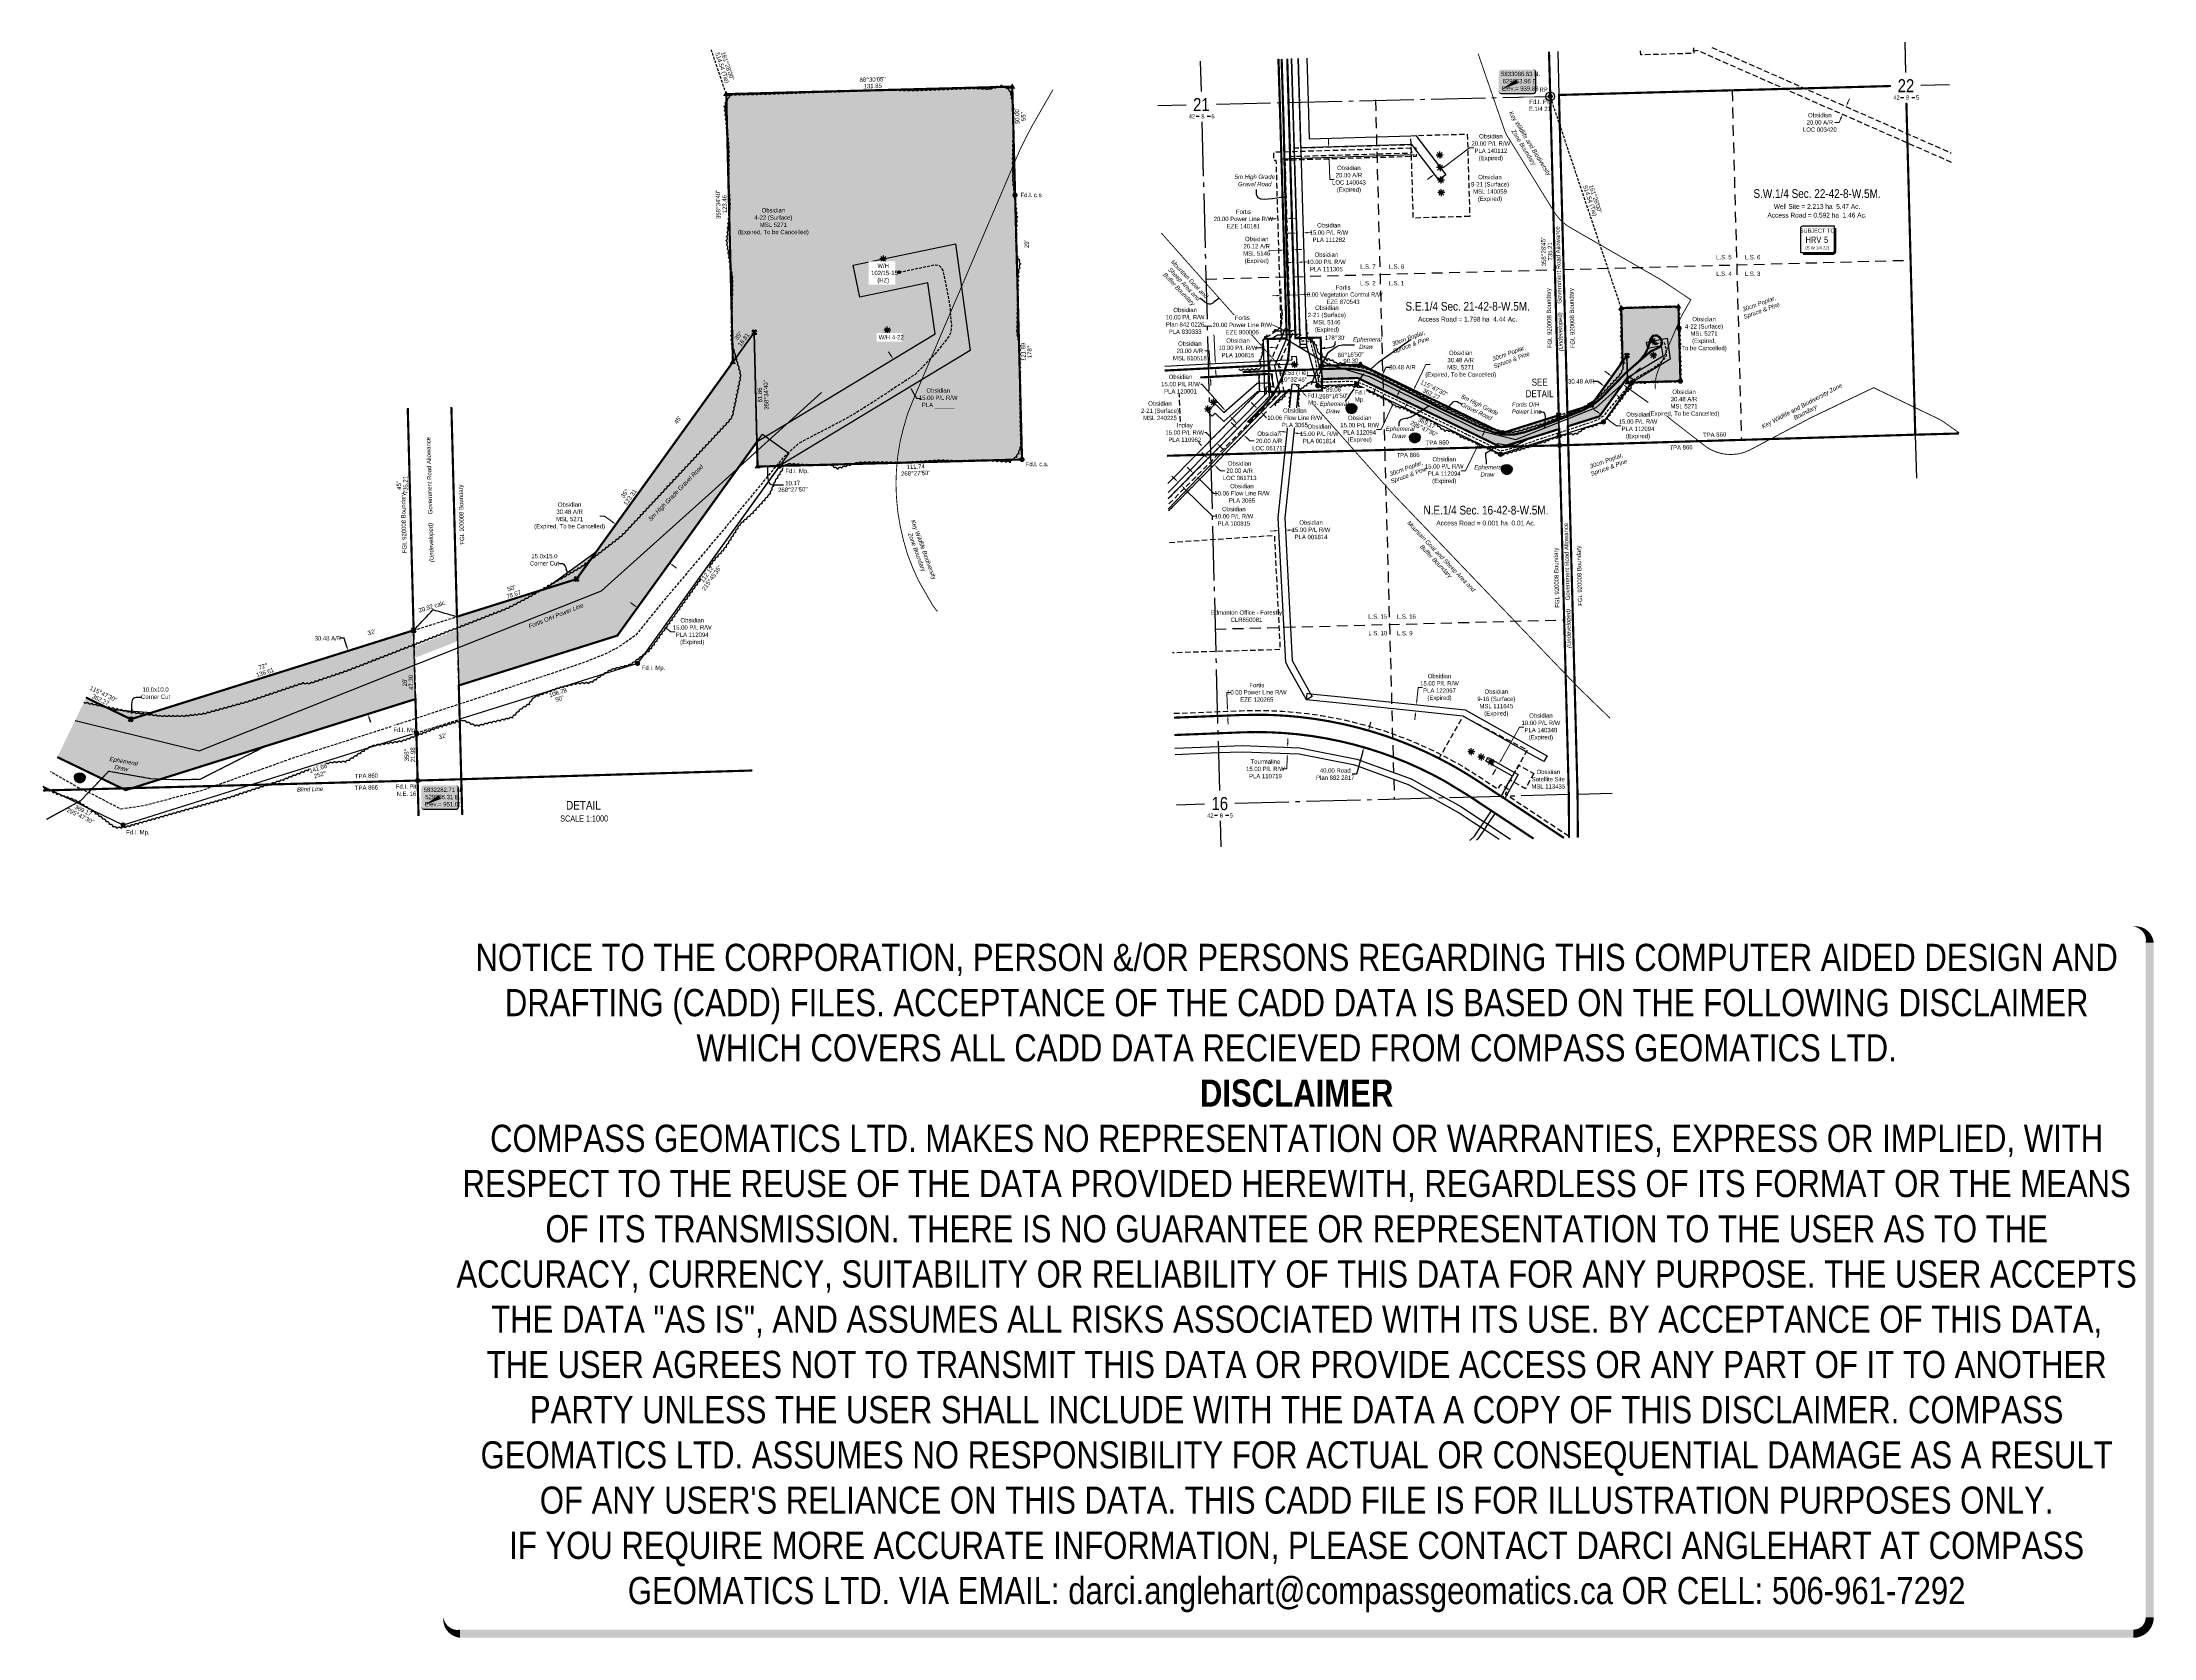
# Model space of a CAD drawing. Extents: x 626391 to 631254, y 5829536 to 5833211.
import ezdxf
from ezdxf.enums import TextEntityAlignment as Align

# ---------------------------------------------------------------- set-up
doc = ezdxf.new("R2010")
doc.units = 0
doc.header["$LTSCALE"] = 5
doc.header["$PDMODE"] = 34
doc.header["$PDSIZE"] = 0.03
for name, pattern in [('0', [1, 1, 0]), ('CENTERLINEX3', [5, 2.5, -1, 0.5, -1]), ('DASHDOT2', [12.7, 6.35, -3.175, 0, -3.175]), ('foc-ACCESSROAD', [3.75, 2.5, -1.25]), ('foc-FLOWLINE', [3.75, 2.5, -1.25]), ('foc-LSD', [8, 5, -3]), ('foc-QUARTERLINE', [33, 25, -3, 2, -3]), ('foc-TIELINE', [1.875, 1.25, -0.625]), ('foc-TOPO-ephemeral', [6.25, 3.125, -0.625, 0.625, -0.625, 0.625, -0.625]), ('UG_PIPE', [1.875, 1.25, -0.625])]:
    doc.linetypes.add(name, pattern=pattern)
doc.layers.get('Defpoints').update_dxf_attribs({"color": 9})
for name, color, linetype in [('10', 1, 'Continuous'), ('35', 37, 'Continuous'), ('9', 3, 'Continuous'), ('AS-PIPE-UG', 44, 'UG_PIPE'), ('AS-POWER', 104, 'foc-POWER'), ('AS-POWER-T', 104, 'Continuous'), ('AS-ROADS', 254, 'Continuous'), ('AS-SYMBOL', 7, 'Continuous'), ('AS-WILDLIFE', 131, 'DASHDOT2'), ('C-AR', 13, 'foc-ACCESSROAD'), ('C-FLOWLINE', 13, 'foc-FLOWLINE'), ('C-RW', 13, 'Continuous'), ('C-SYMBOL', 7, 'Continuous'), ('C-WS', 13, 'foc-ACCESSROAD'), ('C-WS-S', 8, 'Continuous'), ('CG-NOTES', 7, 'Continuous'), ('CTW', 7, 'Continuous'), ('DETAIL-T', 7, 'Continuous'), ('F-EZE', 190, 'foc-FLOWLINE'), ('F-RW', 190, 'Continuous'), ('F-WS', 190, 'foc-ACCESSROAD'), ('L-AREAREQUIRED', 7, 'Continuous'), ('L-BD', 7, 'Continuous'), ('L-MON', 1, 'Continuous'), ('L-QSEC', 8, 'foc-QUARTERLINE'), ('L-ROAD-T', 7, 'Continuous'), ('L-SEC', 7, 'Continuous'), ('L-SECLBL', 7, 'Continuous'), ('L-SECTION-LSD', 7, 'foc-LSD'), ('L-TIE', 7, 'foc-TIELINE'), ('L-TITLEDB', 4, 'Continuous'), ('L-TITLEDB-T', 4, 'Continuous'), ('P-CROSSINGS', 250, 'Continuous'), ('P-PROPOSED', 10, 'Continuous'), ('P-PROPOSED-H', 21, 'Continuous'), ('P-TXT', 4, 'Continuous'), ('T-BUSH', 110, '0'), ('T-BUSH-T', 110, 'Continuous'), ('T-DRAW', 143, 'foc-TOPO-ephemeral'), ('T-WATER-T', 170, 'Continuous')]:
    doc.layers.add(name, color=color, linetype=linetype)
doc.layers.add('AS-FMA-T', color=7, linetype='Continuous', true_color=0x00b386)
doc.layers.add('AS-TRAPPER-T', color=7, linetype='Continuous', true_color=0xc26100)
doc.layers.add('AS-TRAPPER BOUNDARY', color=7, linetype='CENTERLINEX3', true_color=0xb85c00, transparency=0.6)
for name, color, linetype, lineweight in [('C-AR-T', 13, 'Continuous', 9), ('C-FLOWLINE-T', 13, 'Continuous', 9), ('C-RW-T', 13, 'Continuous', 9), ('C-WS-T', 13, 'Continuous', 9), ('F-EZE-T', 190, 'Continuous', 9), ('F-RW-T', 190, 'Continuous', 9), ('F-WS-T', 190, 'Continuous', 9), ('T-TEXT', 48, 'Continuous', 18)]:
    doc.layers.add(name, color=color, linetype=linetype, lineweight=lineweight)
doc.layers.add('DISCLAIMER', color=7, linetype='Continuous', plot=False)
doc.styles.add('100L', font='ARIALN.TTF', dxfattribs={"height": 11})
doc.styles.add('175L', font='ARIALN.TTF', dxfattribs={"height": 20})
doc.styles.add('240', font='ARIALN.TTF', dxfattribs={"height": 30})
doc.styles.add('80', font='ARIALN.TTF', dxfattribs={"height": 10})
doc.styles.add('80CG', font='ARIALN.TTF', dxfattribs={"height": 10})
doc.styles.add('80L', font='ARIALN.TTF', dxfattribs={"height": 10})
doc.styles.add('80LS', font='ARIALNI.TTF', dxfattribs={"height": 10})
doc.styles.add('Crossing', font='ARIALN.TTF', dxfattribs={"height": 10})
doc.styles.add('foc-LtypeFont', font='ARIALN.TTF', dxfattribs={"height": 7.35})
doc.styles.add('HRV', font='ARIALN.TTF', dxfattribs={"height": 3})
doc.styles.add('SIMPLEX', font='ARIALN.TTF')
doc.linetypes.add('foc-POWER', pattern='A,6,-1,["P",foc-LtypeFont,S=0.2,R=0,X=-0.625,Y=-0.75],-1.24,4', length=12.24)
doc.linetypes.add('foc-TOPO-flowdirection-NOLINE', pattern='A,0,[">",foc-LtypeFont,S=0.3,R=0,X=0,Y=-0.945],-20,[">",foc-LtypeFont,S=0.3,R=0,X=0,Y=-0.945],0', length=20)
doc.dimstyles.new('Compass 5 000', dxfattribs={"dimscale": 5, "dimtxt": 9, "dimasz": 2, "dimexe": 0.2, "dimexo": 0.0625, "dimgap": 0.5, "dimtad": 0, "dimtih": 1, "dimtoh": 1, "dimzin": 0, "dimdsep": 46, "dimtxsty": '80CG', "dimcen": 0.1, "dimse1": 1, "dimse2": 1, "dimclrd": 256, "dimclrt": 256, "dimaunit": 1, "dimadec": 4, "dimazin": 0, "dimtfac": 0.06, "dimtofl": 0, "dimtmove": 0, "dimatfit": 1, "dimfxl": 0.2, "dimtolj": 1, "dimtzin": 0, "dimlwd": -1, "dimarcsym": 0})

# ---------------------------------------------------------------- blocks, each defined once
blk = doc.blocks.new('L-SECLBL')
at = {"layer": '9', "color": 7}
for p, q in [((-5.1, -27.8), (-12.3, -27.8)), ((20.7, -27.8), (13.5, -27.8))]:
    blk.add_line(p, q, dxfattribs=at)
at = {"layer": '10', "color": 2, "style": 'SIMPLEX'}
blk.add_attdef('SEC', text='', height=30, dxfattribs=at).set_placement((0, 0), align=Align.MIDDLE)
at = {"layer": '10', "color": 5, "style": '80L'}
blk.add_attdef('TWP', text='', height=9.5, dxfattribs=at).set_placement((-14.4, -27.4), align=Align.MIDDLE_RIGHT)
blk.add_attdef('RGE', text='', height=9.5, dxfattribs=at).set_placement((3.6, -27.4), align=Align.MIDDLE_CENTER)
blk.add_attdef('MER', text='', height=9.5, dxfattribs=at).set_placement((23.2, -27.4), align=Align.MIDDLE_LEFT)
blk = doc.blocks.new('GAS')
h = blk.add_hatch(color=255)
h.dxf.hatch_style = 1
edge = h.paths.add_edge_path()
edge.add_arc((0, 0), 0.9, 0, 360)
for p, q in [((-0.81, 0), (-1.62, 0)), ((-0.57, 0.57), (-1.14, 1.14)), ((0, 0.81), (0, 1.62)), ((0.57, 0.57), (1.14, 1.14)), ((1.62, 0), (0.81, 0)), ((-0.57, -0.57), (-1.14, -1.14)), ((0, -0.81), (0, -1.62)), ((1.14, -1.14), (0.57, -0.57))]:
    blk.add_line(p, q)
blk.add_circle((0, 0), 0.8)
blk = doc.blocks.new('RISER')
h = blk.add_hatch(color=255)
h.dxf.hatch_style = 1
edge = h.paths.add_edge_path()
edge.add_arc((0, 0), 0.7, 0, 360)
blk.add_hatch(color=13).paths.add_polyline_path([(0.58, -0.15), (-0.58, -0.15, 0.774597)])
at = {"color": 13}
blk.add_line((-0.58, -0.15), (0.58, -0.15), dxfattribs=at)
blk.add_circle((0, 0), 0.6, dxfattribs=at)
blk = doc.blocks.new('fdia')
at = {"color": 255, "const_width": 1}
blk.add_lwpolyline([(-0.5, 0, 1), (0.5, 0, 1)], format="xyb", close=True, dxfattribs=at)
blk = doc.blocks.new('Fdiaa')
blk.add_blockref('fdia', (0, 0))
blk = doc.blocks.new('fdib')
at = {"color": 1, "const_width": 1.6}
blk.add_lwpolyline([(-0.4, 0, 1), (0.4, 0, 1)], format="xyb", close=True, dxfattribs=at)
at = {"color": 1}
blk.add_circle((0, 0), 0.8, dxfattribs=at)
blk = doc.blocks.new('Fdibb')
blk.add_blockref('fdib', (0, 0))
blk = doc.blocks.new('fdicc')
for name in ['Fdibb', 'Fdiaa']:
    blk.add_blockref(name, (0, 0))
blk = doc.blocks.new('FDI')
blk.add_blockref('fdicc', (0, 0))
blk = doc.blocks.new('TRIA')
blk.add_hatch(color=255).paths.add_polyline_path([(-0.04, 1.52), (-1.47, -0.87), (1.39, -0.87)])
blk = doc.blocks.new('TRIAA')
blk.add_blockref('TRIA', (0, 0))
blk = doc.blocks.new('TRIB')
at = {"color": 1}
blk.add_lwpolyline([(-1.12, -0.67), (-0.04, 1.13), (1.04, -0.67)], close=True, dxfattribs=at)
blk = doc.blocks.new('TRIBB')
blk.add_blockref('TRIB', (0, 0))
blk = doc.blocks.new('TRICC')
for name in ['TRIAA', 'TRIBB']:
    blk.add_blockref(name, (0, 0))
blk = doc.blocks.new('plspike')
blk.add_blockref('TRICC', (0, 0))
blk = doc.blocks.new('TEMP')
h = blk.add_hatch(color=255)
h.dxf.hatch_style = 1
h.paths.add_polyline_path([(0, 0.25), (-0.67, 1.15), (-0.67, 0.67), (-1.15, 0.67), (-0.25, 0), (-1.15, -0.67), (-0.67, -0.67), (-0.67, -1.15), (0, -0.25), (0.67, -1.15), (0.67, -0.67), (1.15, -0.67), (0.25, 0), (1.15, 0.67), (0.67, 0.67), (0.67, 1.15)])
h.paths.add_polyline_path([(0.57, 0.85), (0.57, 0.57), (0.85, 0.57), (0.08, 0), (0.85, -0.57), (0.57, -0.57), (0.57, -0.85), (0, -0.08), (-0.57, -0.85), (-0.57, -0.57), (-0.85, -0.57), (-0.08, 0), (-0.85, 0.57), (-0.57, 0.57), (-0.57, 0.85), (0, 0.08)], flags=16)
h = blk.add_hatch(color=1)
h.dxf.hatch_style = 1
h.paths.add_polyline_path([(0, 0.08), (-0.57, 0.85), (-0.57, 0.57), (-0.85, 0.57), (-0.08, 0), (-0.85, -0.57), (-0.57, -0.57), (-0.57, -0.85), (0, -0.08), (0.57, -0.85), (0.57, -0.57), (0.85, -0.57), (0.08, 0), (0.85, 0.57), (0.57, 0.57), (0.57, 0.85)])
at = {"color": 1}
for p, q in [((-0.08, 0), (0.08, 0)), ((0, 0.08), (0, -0.08))]:
    blk.add_line(p, q, dxfattribs=at)
at = {"color": 255, "flags": 128}
blk.add_lwpolyline([(-0.25, 0), (-1.15, 0.67), (-0.67, 0.67), (-0.67, 1.15), (0, 0.25), (0.67, 1.15), (0.67, 0.67), (1.15, 0.67), (0.25, 0), (1.15, -0.67), (0.67, -0.67), (0.67, -1.15), (0, -0.25), (-0.67, -1.15), (-0.67, -0.67), (-1.15, -0.67)], close=True, dxfattribs=at)
at = {"color": 1, "flags": 128}
blk.add_lwpolyline([(-0.08, 0), (-0.85, 0.57), (-0.57, 0.57), (-0.57, 0.85), (0, 0.08), (0.57, 0.85), (0.57, 0.57), (0.85, 0.57), (0.08, 0), (0.85, -0.57), (0.57, -0.57), (0.57, -0.85), (0, -0.08), (-0.57, -0.85), (-0.57, -0.57), (-0.85, -0.57)], close=True, dxfattribs=at)
blk = doc.blocks.new('*D414')
at = {"layer": 'Defpoints', "color": 0, "transparency": 16777216}
for p in [(629119.3, 5831670.2), (629119.7, 5831660.2), (629120.7, 5831670.3)]:
    blk.add_point(p, dxfattribs=at)
at = {"layer": 'F-EZE-T', "transparency": 16777216}
for p, q in [((629128.9, 5831713.7), (629118.9, 5831713.7)), ((629118.9, 5831713.7), (629119.9, 5831690.2)), ((629120.3, 5831680.3), (629119.9, 5831690.2)), ((629121.4, 5831650.3), (629121.8, 5831640.3))]:
    blk.add_line(p, q, dxfattribs=at)
for points in [[(629121.9, 5831680.3), (629118.6, 5831680.2), (629120.7, 5831670.3)], [(629123.1, 5831650.3), (629119.8, 5831650.2), (629121.1, 5831660.3)]]:
    blk.add_solid(points, dxfattribs=at)
at = {"layer": 'F-EZE-T', "transparency": 16777216, "insert": (629188.1, 5831713.7), "char_height": 10, "attachment_point": 5, "style": '80CG'}
blk.add_mtext('\\A1;Fortis\\P10.00 Power Line R/W\\PEZE 120265', dxfattribs=at)
blk = doc.blocks.new('*D415')
at = {"layer": 'Defpoints', "color": 0, "transparency": 16777216}
for p in [(629236.4, 5832818.9), (629236.8, 5832804.8), (629256.4, 5832819.5)]:
    blk.add_point(p, dxfattribs=at)
at = {"layer": 'F-EZE-T', "transparency": 16777216}
for p, q in [((629226.8, 5832804.5), (629216.8, 5832804.2)), ((629266.8, 5832805.6), (629276.8, 5832805.9))]:
    blk.add_line(p, q, dxfattribs=at)
for points in [[(629226.7, 5832806.1), (629226.8, 5832802.8), (629236.8, 5832804.8)], [(629266.7, 5832807.3), (629266.8, 5832804), (629256.8, 5832805.3)]]:
    blk.add_solid(points, dxfattribs=at)
at = {"layer": 'F-EZE-T', "transparency": 16777216, "insert": (629157.2, 5832804.2), "char_height": 10, "attachment_point": 5, "style": '80CG'}
blk.add_mtext('\\A1;Fortis\\P20.00 Power Line R/W\\PEZE 140181', dxfattribs=at)
blk = doc.blocks.new('*D416')
at = {"layer": 'Defpoints', "color": 0, "transparency": 16777216}
for p in [(629244, 5832628), (629244.4, 5832614.2), (629254.4, 5832614.5)]:
    blk.add_point(p, dxfattribs=at)
at = {"layer": 'F-EZE-T', "transparency": 16777216}
for p, q in [((629234, 5832627.7), (629224, 5832627.4)), ((629264, 5832628.6), (629308.8, 5832629.9))]:
    blk.add_line(p, q, dxfattribs=at)
for points in [[(629234, 5832629.4), (629234.1, 5832626), (629244, 5832628)], [(629264, 5832630.3), (629264.1, 5832626.9), (629254, 5832628.3)]]:
    blk.add_solid(points, dxfattribs=at)
at = {"layer": 'F-EZE-T', "transparency": 16777216, "insert": (629386.7, 5832629.9), "char_height": 10, "attachment_point": 5, "style": '80CG'}
blk.add_mtext('\\A1;Fortis\\P10.00 Vegetation Control R/W\\PEZE 870543', dxfattribs=at)
blk = doc.blocks.new('*D417')
at = {"layer": 'Defpoints', "color": 0, "transparency": 16777216}
for p in [(629239.1, 5832519.4), (629251.7, 5832547.7), (629257.3, 5832511.3)]:
    blk.add_point(p, dxfattribs=at)
at = {"layer": 'F-EZE-T', "transparency": 16777216}
for p, q in [((629224.2, 5832560), (629214.2, 5832560)), ((629242.6, 5832551.8), (629224.2, 5832560)), ((629279.1, 5832535.4), (629288.2, 5832531.4))]:
    blk.add_line(p, q, dxfattribs=at)
for points in [[(629243.3, 5832553.3), (629241.9, 5832550.3), (629251.7, 5832547.7)], [(629279.8, 5832537), (629278.4, 5832533.9), (629270, 5832539.5)]]:
    blk.add_solid(points, dxfattribs=at)
at = {"layer": 'F-EZE-T', "transparency": 16777216, "insert": (629154.6, 5832560), "char_height": 10, "attachment_point": 5, "style": '80CG', "bg_fill": 3, "box_fill_scale": 1.1, "bg_fill_color": 256, "bg_fill_true_color": 13158600, "bg_fill_transparency": 0}
blk.add_mtext('\\A1;Fortis\\P20.00 Power Line R/W\\PEZE 900006', dxfattribs=at)
blk = doc.blocks.new('*D418')
at = {"layer": 'C-AR-T', "transparency": 16777216}
for p, q in [((630549.2, 5833072.2), (630553.2, 5833081.3)), ((630529.1, 5833026.6), (630519.1, 5833026.6)), ((630533.2, 5833035.8), (630529.1, 5833026.6))]:
    blk.add_line(p, q, dxfattribs=at)
for points in [[(630531.6, 5833036.4), (630534.7, 5833035.1), (630537.2, 5833044.9)], [(630547.7, 5833072.8), (630550.7, 5833071.5), (630545.2, 5833063)]]:
    blk.add_solid(points, dxfattribs=at)
at = {"layer": 'Defpoints', "color": 0, "transparency": 16777216}
for p in [(630537.2, 5833044.9), (630553.7, 5833059.2), (630545.8, 5833041.1)]:
    blk.add_point(p, dxfattribs=at)
at = {"layer": 'C-AR-T', "transparency": 16777216, "insert": (630484.8, 5833026.6), "char_height": 10, "attachment_point": 5, "style": '80CG'}
blk.add_mtext('\\A1;Obsidian\\P20.00 A/R\\PLOC 003420', dxfattribs=at)
blk = doc.blocks.new('*D419')
at = {"layer": 'C-AR-T', "transparency": 16777216}
for p, q in [((629136.4, 5832327.9), (629129.3, 5832335)), ((629164.8, 5832299.8), (629171.9, 5832292.8)), ((629171.9, 5832292.8), (629181.9, 5832292.8))]:
    blk.add_line(p, q, dxfattribs=at)
for points in [[(629137.5, 5832329.1), (629135.2, 5832326.7), (629143.5, 5832320.9)], [(629166, 5832301), (629163.6, 5832298.6), (629157.7, 5832306.9)]]:
    blk.add_solid(points, dxfattribs=at)
at = {"layer": 'Defpoints', "color": 0, "transparency": 16777216}
for p in [(629151.8, 5832329.3), (629166, 5832315.3), (629157.7, 5832306.9)]:
    blk.add_point(p, dxfattribs=at)
at = {"layer": 'C-AR-T', "transparency": 16777216, "insert": (629216.2, 5832292.8), "char_height": 10, "attachment_point": 5, "style": '80CG'}
blk.add_mtext('\\A1;Obsidian\\P20.00 A/R\\PLOC 061713', dxfattribs=at)
blk = doc.blocks.new('*D420')
at = {"layer": 'C-AR-T', "transparency": 16777216}
for p, q in [((629068.8, 5832259.2), (629061.6, 5832266.2)), ((629097.1, 5832231.2), (629104.2, 5832224.2)), ((629104.2, 5832224.2), (629114.2, 5832224.2))]:
    blk.add_line(p, q, dxfattribs=at)
for points in [[(629069.9, 5832260.4), (629067.6, 5832258), (629075.9, 5832252.2)], [(629098.3, 5832232.4), (629095.9, 5832230), (629090, 5832238.3)]]:
    blk.add_solid(points, dxfattribs=at)
at = {"layer": 'Defpoints', "color": 0, "transparency": 16777216}
for p in [(629052.1, 5832228.1), (629090, 5832238.3), (629066.2, 5832214.2)]:
    blk.add_point(p, dxfattribs=at)
at = {"layer": 'C-AR-T', "transparency": 16777216, "insert": (629148.5, 5832224.2), "char_height": 10, "attachment_point": 5, "style": '80CG'}
blk.add_mtext('\\A1;Obsidian\\P20.00 A/R\\PLOC 061713', dxfattribs=at)
blk = doc.blocks.new('*D421')
at = {"layer": 'C-AR-T', "transparency": 16777216}
for p, q in [((629353.4, 5832980), (629353.1, 5832990)), ((629354.5, 5832940.1), (629355.9, 5832895.3)), ((629355.9, 5832895.3), (629365.9, 5832895.3))]:
    blk.add_line(p, q, dxfattribs=at)
for points in [[(629355, 5832980.1), (629351.7, 5832980), (629353.7, 5832970)], [(629356.2, 5832940.1), (629352.9, 5832940), (629354.3, 5832950.1)]]:
    blk.add_solid(points, dxfattribs=at)
at = {"layer": 'Defpoints', "color": 0, "transparency": 16777216}
for p in [(629354.3, 5832950.1), (629361.6, 5832970.3), (629362.2, 5832950.3)]:
    blk.add_point(p, dxfattribs=at)
at = {"layer": 'C-AR-T', "transparency": 16777216, "insert": (629400.2, 5832895.3), "char_height": 10, "attachment_point": 5, "style": '80CG'}
blk.add_mtext('\\A1;Obsidian\\P20.00 A/R\\PLOC 140043\\P(Expired)', dxfattribs=at)
blk = doc.blocks.new('*D422')
at = {"layer": 'C-AR-T', "transparency": 16777216}
for p, q in [((629241, 5832732.3), (629215.7, 5832731.5)), ((629281.1, 5832733.5), (629291.1, 5832733.8))]:
    blk.add_line(p, q, dxfattribs=at)
for points in [[(629240.9, 5832733.9), (629241, 5832730.6), (629251, 5832732.6)], [(629281, 5832735.1), (629281.1, 5832731.8), (629271.1, 5832733.2)]]:
    blk.add_solid(points, dxfattribs=at)
at = {"layer": 'Defpoints', "color": 0, "transparency": 16777216}
for p in [(629250.7, 5832742.5), (629251, 5832732.6), (629270.8, 5832743.1)]:
    blk.add_point(p, dxfattribs=at)
at = {"layer": 'C-AR-T', "transparency": 16777216, "insert": (629187.8, 5832731.5), "char_height": 10, "attachment_point": 5, "style": '80CG'}
blk.add_mtext('\\A1;Obsidian\\P20.12 A/R\\PMSL 5146\\P(Expired)', dxfattribs=at)
blk = doc.blocks.new('*D423')
at = {"layer": 'C-AR-T', "transparency": 16777216}
for p, q in [((629997.9, 5832447.3), (629989.8, 5832453.2)), ((630038.8, 5832417.8), (630092.1, 5832379.5)), ((630092.1, 5832379.5), (630102.1, 5832379.5))]:
    blk.add_line(p, q, dxfattribs=at)
for points in [[(629998.9, 5832448.7), (629996.9, 5832446), (630006, 5832441.5)], [(630039.8, 5832419.2), (630037.9, 5832416.5), (630030.7, 5832423.7)]]:
    blk.add_solid(points, dxfattribs=at)
at = {"layer": 'Defpoints', "color": 0, "transparency": 16777216}
for p in [(630030.7, 5832423.7), (629981.9, 5832408), (630006.6, 5832390.2)]:
    blk.add_point(p, dxfattribs=at)
at = {"layer": 'C-AR-T', "transparency": 16777216, "insert": (630172, 5832379.5), "char_height": 10, "attachment_point": 5, "style": '80CG', "bg_fill": 3, "box_fill_scale": 1.1, "bg_fill_color": 256, "bg_fill_true_color": 13158600, "bg_fill_transparency": 0}
blk.add_mtext('\\A1;Obsidian\\P30.48 A/R\\PMSL 5271\\P(Expired, To be Cancelled)', dxfattribs=at)
blk = doc.blocks.new('*D424')
at = {"layer": 'C-AR-T', "transparency": 16777216}
for p, q in [((629553.2, 5832418.7), (629577.7, 5832469.3)), ((629577.7, 5832469.3), (629587.7, 5832469.3)), ((629531.2, 5832373.3), (629526.9, 5832364.3))]:
    blk.add_line(p, q, dxfattribs=at)
for points in [[(629551.7, 5832419.4), (629554.7, 5832418), (629548.8, 5832409.7)], [(629529.7, 5832374), (629532.7, 5832372.6), (629535.6, 5832382.3)]]:
    blk.add_solid(points, dxfattribs=at)
at = {"layer": 'Defpoints', "color": 0, "transparency": 16777216}
for p in [(629548.8, 5832409.7), (629594.1, 5832387.8), (629580.8, 5832360.4)]:
    blk.add_point(p, dxfattribs=at)
at = {"layer": 'C-AR-T', "transparency": 16777216, "insert": (629657.6, 5832469.3), "char_height": 10, "attachment_point": 5, "style": '80CG'}
blk.add_mtext('\\A1;Obsidian\\P30.48 A/R\\PMSL 5271\\P(Expired, To be Cancelled)', dxfattribs=at)
blk = doc.blocks.new('*D425')
at = {"layer": 'C-AR-T', "transparency": 16777216}
for p, q in [((629078.2, 5832500.2), (629068.2, 5832500.2)), ((629079.8, 5832470.3), (629078.2, 5832500.2)), ((629081.8, 5832430.4), (629082.3, 5832420.4))]:
    blk.add_line(p, q, dxfattribs=at)
for points in [[(629081.4, 5832470.4), (629078.1, 5832470.2), (629080.3, 5832460.3)], [(629083.5, 5832430.4), (629080.1, 5832430.3), (629081.3, 5832440.3)]]:
    blk.add_solid(points, dxfattribs=at)
at = {"layer": 'Defpoints', "color": 0, "transparency": 16777216}
for p in [(629115, 5832462.1), (629080.3, 5832460.3), (629116, 5832442.1)]:
    blk.add_point(p, dxfattribs=at)
at = {"layer": 'C-AR-T', "transparency": 16777216, "insert": (629033.9, 5832500.2), "char_height": 10, "attachment_point": 5, "style": '80CG'}
blk.add_mtext('\\A1;Obsidian\\P20.00 A/R\\PMSL 810518', dxfattribs=at)
blk = doc.blocks.new('*D426')
at = {"layer": 'C-FLOWLINE-T', "transparency": 16777216}
for p, q in [((629034.7, 5832225.7), (629027.6, 5832232.8)), ((629056.1, 5832204.6), (629088.8, 5832172.1)), ((629088.8, 5832172.1), (629098.8, 5832172.1))]:
    blk.add_line(p, q, dxfattribs=at)
for points in [[(629035.9, 5832226.9), (629033.5, 5832224.5), (629041.8, 5832218.7)], [(629057.2, 5832205.7), (629054.9, 5832203.4), (629049, 5832211.6)]]:
    blk.add_solid(points, dxfattribs=at)
at = {"layer": 'Defpoints', "color": 0, "transparency": 16777216}
for p in [(629031.9, 5832208.7), (629039, 5832201.6), (629049, 5832211.6)]:
    blk.add_point(p, dxfattribs=at)
at = {"layer": 'C-FLOWLINE-T', "transparency": 16777216, "insert": (629153.8, 5832172.1), "char_height": 10, "attachment_point": 5, "style": '80CG'}
blk.add_mtext('\\A1;Obsidian\\P10.06 Flow Line R/W\\PPLA 3065', dxfattribs=at)
blk = doc.blocks.new('*D427')
at = {"layer": 'C-FLOWLINE-T', "transparency": 16777216}
for p, q in [((629182.2, 5832374.4), (629175.1, 5832381.4)), ((629203.5, 5832353.3), (629210.6, 5832346.2)), ((629210.6, 5832346.2), (629220.6, 5832346.2))]:
    blk.add_line(p, q, dxfattribs=at)
for points in [[(629183.4, 5832375.6), (629181.1, 5832373.2), (629189.3, 5832367.3)], [(629204.7, 5832354.5), (629202.4, 5832352.1), (629196.4, 5832360.3)]]:
    blk.add_solid(points, dxfattribs=at)
at = {"layer": 'Defpoints', "color": 0, "transparency": 16777216}
for p in [(629191.7, 5832369.7), (629196.4, 5832360.3)]:
    blk.add_point(p, dxfattribs=at)
at = {"layer": 'C-FLOWLINE-T', "transparency": 16777216, "insert": (629275.6, 5832346.2), "char_height": 10, "attachment_point": 5, "style": '80CG', "bg_fill": 3, "box_fill_scale": 1.1, "bg_fill_color": 256, "bg_fill_true_color": 13158600, "bg_fill_transparency": 0}
blk.add_mtext('\\A1;Obsidian\\P10.06 Flow Line R/W\\PPLA 3065', dxfattribs=at)
at = {"layer": 'Defpoints', "color": 0, "transparency": 16777216}
blk.add_point((629198.8, 5832362.7), dxfattribs=at)
blk = doc.blocks.new('*D428')
at = {"layer": 'C-RW-T', "transparency": 16777216}
for p, q in [((629228.9, 5832085.8), (629218.9, 5832085.3)), ((629263.8, 5832087.6), (629273.8, 5832088.2))]:
    blk.add_line(p, q, dxfattribs=at)
for points in [[(629228.8, 5832087.5), (629229, 5832084.2), (629238.9, 5832086.3)], [(629263.8, 5832089.3), (629263.9, 5832086), (629253.9, 5832087.1)]]:
    blk.add_solid(points, dxfattribs=at)
at = {"layer": 'Defpoints', "color": 0, "transparency": 16777216}
for p in [(629239.2, 5832080), (629253.9, 5832087.1), (629254.2, 5832080.8)]:
    blk.add_point(p, dxfattribs=at)
at = {"layer": 'C-RW-T', "transparency": 16777216, "insert": (629312.9, 5832088.2), "char_height": 10, "attachment_point": 5, "style": '80CG'}
blk.add_mtext('\\A1;Obsidian\\P15.00 P/L R/W\\PPLA 001814', dxfattribs=at)
blk = doc.blocks.new('*D429')
at = {"layer": 'C-RW-T', "transparency": 16777216}
for p, q in [((629248.1, 5832314), (629238.1, 5832315.1)), ((629282.9, 5832310.4), (629292.9, 5832309.3))]:
    blk.add_line(p, q, dxfattribs=at)
for points in [[(629248.3, 5832315.7), (629247.9, 5832312.4), (629258, 5832313)], [(629283.1, 5832312), (629282.7, 5832308.7), (629273, 5832311.4)]]:
    blk.add_solid(points, dxfattribs=at)
at = {"layer": 'Defpoints', "color": 0, "transparency": 16777216}
for p in [(629265.2, 5832381.3), (629280.1, 5832379.7), (629273, 5832311.4)]:
    blk.add_point(p, dxfattribs=at)
at = {"layer": 'C-RW-T', "transparency": 16777216, "insert": (629331.9, 5832309.3), "char_height": 10, "attachment_point": 5, "style": '80CG'}
blk.add_mtext('\\A1;Obsidian\\P15.00 P/L R/W\\PPLA 001814', dxfattribs=at)
blk = doc.blocks.new('*D430')
at = {"layer": 'C-RW-T', "transparency": 16777216}
for p, q in [((628999.8, 5832204.8), (628992.7, 5832211.8)), ((629021.1, 5832183.6), (629086.2, 5832119.2)), ((629086.2, 5832119.2), (629096.2, 5832119.2))]:
    blk.add_line(p, q, dxfattribs=at)
for points in [[(629001, 5832206), (628998.7, 5832203.6), (629006.9, 5832197.7)], [(629022.3, 5832184.8), (629020, 5832182.5), (629014, 5832190.7)]]:
    blk.add_solid(points, dxfattribs=at)
at = {"layer": 'Defpoints', "color": 0, "transparency": 16777216}
for p in [(629000.3, 5832191), (629007.4, 5832184), (629014, 5832190.7)]:
    blk.add_point(p, dxfattribs=at)
at = {"layer": 'C-RW-T', "transparency": 16777216, "insert": (629135.3, 5832119.2), "char_height": 10, "attachment_point": 5, "style": '80CG'}
blk.add_mtext('\\A1;Obsidian\\P10.00 P/L R/W\\PPLA 100815', dxfattribs=at)
blk = doc.blocks.new('*D431')
at = {"layer": 'C-RW-T', "transparency": 16777216}
for p, q in [((629193.9, 5832507.6), (629183.9, 5832507.3)), ((629223.9, 5832508.4), (629233.9, 5832508.6))]:
    blk.add_line(p, q, dxfattribs=at)
for points in [[(629193.8, 5832509.3), (629193.9, 5832505.9), (629203.9, 5832507.9)], [(629223.8, 5832510), (629223.9, 5832506.7), (629213.9, 5832508.1)]]:
    blk.add_solid(points, dxfattribs=at)
at = {"layer": 'Defpoints', "color": 0, "transparency": 16777216}
for p in [(629203.9, 5832507.9), (629203.9, 5832506.6), (629213.9, 5832506.8)]:
    blk.add_point(p, dxfattribs=at)
at = {"layer": 'C-RW-T', "transparency": 16777216, "insert": (629144.8, 5832507.3), "char_height": 10, "attachment_point": 5, "style": '80CG'}
blk.add_mtext('\\A1;Obsidian\\P10.00 P/L R/W\\PPLA 100815', dxfattribs=at)
blk = doc.blocks.new('*D432')
at = {"layer": 'Defpoints', "color": 0, "transparency": 16777216}
for p in [(629264.3, 5831586.9), (629258.4, 5831572.1), (629263.7, 5831571.9)]:
    blk.add_point(p, dxfattribs=at)
at = {"layer": 'F-RW-T', "transparency": 16777216}
for p, q in [((629259.3, 5831597.1), (629259.7, 5831607.1)), ((629257, 5831537.3), (629247, 5831537.3)), ((629258, 5831562.1), (629257, 5831537.3))]:
    blk.add_line(p, q, dxfattribs=at)
for points in [[(629257.7, 5831597.1), (629261, 5831597), (629259, 5831587.1)], [(629256.3, 5831562.2), (629259.6, 5831562), (629258.4, 5831572.1)]]:
    blk.add_solid(points, dxfattribs=at)
at = {"layer": 'F-RW-T', "transparency": 16777216, "insert": (629207.9, 5831537.3), "char_height": 10, "attachment_point": 5, "style": '80CG'}
blk.add_mtext('\\A1;Tourmaline\\P15.00 P/L R/W\\PPLA 110719', dxfattribs=at)
blk = doc.blocks.new('*D433')
at = {"layer": 'Defpoints', "color": 0, "transparency": 16777216}
for p in [(629085.4, 5832298.1), (629089.3, 5832302.1), (629099.9, 5832291.5)]:
    blk.add_point(p, dxfattribs=at)
at = {"layer": 'F-RW-T', "transparency": 16777216}
for p, q in [((629071.2, 5832312.2), (629061.2, 5832312.2)), ((629078.3, 5832305.2), (629071.2, 5832312.2)), ((629103.1, 5832280.5), (629110.2, 5832273.5))]:
    blk.add_line(p, q, dxfattribs=at)
for points in [[(629079.5, 5832306.4), (629077.1, 5832304), (629085.4, 5832298.1)], [(629104.3, 5832281.7), (629102, 5832279.4), (629096, 5832287.6)]]:
    blk.add_solid(points, dxfattribs=at)
at = {"layer": 'F-RW-T', "transparency": 16777216, "insert": (629022.1, 5832312.2), "char_height": 10, "attachment_point": 5, "style": '80CG', "bg_fill": 3, "box_fill_scale": 1.1, "bg_fill_color": 256, "bg_fill_true_color": 13158600, "bg_fill_transparency": 0}
blk.add_mtext('\\A1;Inplay\\P15.00 P/L R/W\\PPLA 110962', dxfattribs=at)
blk = doc.blocks.new('*D434')
at = {"layer": 'C-RW-T', "transparency": 16777216}
for p, q in [((629270, 5832771.5), (629260, 5832771.2)), ((629305, 5832772.5), (629315, 5832772.8))]:
    blk.add_line(p, q, dxfattribs=at)
for points in [[(629270, 5832773.1), (629270.1, 5832769.8), (629280, 5832771.8)], [(629304.9, 5832774.2), (629305, 5832770.8), (629295, 5832772.2)]]:
    blk.add_solid(points, dxfattribs=at)
at = {"layer": 'Defpoints', "color": 0, "transparency": 16777216}
for p in [(629280.1, 5832767.8), (629295, 5832772.2), (629295.1, 5832768.2)]:
    blk.add_point(p, dxfattribs=at)
at = {"layer": 'C-RW-T', "transparency": 16777216, "insert": (629354.1, 5832772.8), "char_height": 10, "attachment_point": 5, "style": '80CG'}
blk.add_mtext('\\A1;Obsidian\\P15.00 P/L R/W\\PPLA 111282', dxfattribs=at)
blk = doc.blocks.new('*D435')
at = {"layer": 'C-RW-T', "transparency": 16777216}
for p, q in [((629261.9, 5832703.8), (629251.9, 5832703.5)), ((629292, 5832704.7), (629309.1, 5832705.2))]:
    blk.add_line(p, q, dxfattribs=at)
for points in [[(629261.9, 5832705.4), (629262, 5832702.1), (629271.9, 5832704.1)], [(629291.9, 5832706.3), (629292, 5832703), (629282, 5832704.4)]]:
    blk.add_solid(points, dxfattribs=at)
at = {"layer": 'Defpoints', "color": 0, "transparency": 16777216}
for p in [(629282, 5832704.4), (629272.3, 5832691.5), (629282.4, 5832691.8)]:
    blk.add_point(p, dxfattribs=at)
at = {"layer": 'C-RW-T', "transparency": 16777216, "insert": (629348.2, 5832705.2), "char_height": 10, "attachment_point": 5, "style": '80CG'}
blk.add_mtext('\\A1;Obsidian\\P10.00 P/L R/W\\PPLA 111305', dxfattribs=at)
blk = doc.blocks.new('*D436')
at = {"layer": 'C-RW-T', "transparency": 16777216}
for p, q in [((629514.7, 5832403.5), (629519, 5832412.5)), ((629499.4, 5832372), (629474.1, 5832319.5)), ((629474.1, 5832319.5), (629464.1, 5832319.5))]:
    blk.add_line(p, q, dxfattribs=at)
for points in [[(629497.9, 5832372.7), (629500.9, 5832371.3), (629503.8, 5832381)], [(629513.2, 5832404.2), (629516.2, 5832402.8), (629510.3, 5832394.5)]]:
    blk.add_solid(points, dxfattribs=at)
at = {"layer": 'Defpoints', "color": 0, "transparency": 16777216}
for p in [(629468, 5832398.3), (629474.6, 5832411.8), (629503.8, 5832381)]:
    blk.add_point(p, dxfattribs=at)
at = {"layer": 'C-RW-T', "transparency": 16777216, "insert": (629425, 5832319.5), "char_height": 10, "attachment_point": 5, "style": '80CG'}
blk.add_mtext('\\A1;Obsidian\\P15.00 P/L R/W\\PPLA 112094\\P(Expired)', dxfattribs=at)
blk = doc.blocks.new('*D437')
at = {"layer": 'C-RW-T', "transparency": 16777216}
for p, q in [((629709.8, 5832309.2), (629714.2, 5832318.2)), ((629694.6, 5832277.7), (629668.8, 5832224.3)), ((629668.8, 5832224.3), (629658.8, 5832224.3))]:
    blk.add_line(p, q, dxfattribs=at)
for points in [[(629693.1, 5832278.4), (629696.1, 5832277), (629698.9, 5832286.7)], [(629708.3, 5832309.9), (629711.3, 5832308.5), (629705.5, 5832300.2)]]:
    blk.add_solid(points, dxfattribs=at)
at = {"layer": 'Defpoints', "color": 0, "transparency": 16777216}
for p in [(629698.9, 5832286.7), (629730.8, 5832271.3), (629737.3, 5832284.8)]:
    blk.add_point(p, dxfattribs=at)
at = {"layer": 'C-RW-T', "transparency": 16777216, "insert": (629619.7, 5832224.3), "char_height": 10, "attachment_point": 5, "style": '80CG'}
blk.add_mtext('\\A1;Obsidian\\P15.00 P/L R/W\\PPLA 112094\\P(Expired)', dxfattribs=at)
blk = doc.blocks.new('*D438')
at = {"layer": 'C-RW-T', "transparency": 16777216}
for p, q in [((629972.3, 5832359.7), (629964.2, 5832365.5)), ((630000.7, 5832339.2), (630016.8, 5832327.6)), ((630016.8, 5832327.6), (630026.8, 5832327.6))]:
    blk.add_line(p, q, dxfattribs=at)
for points in [[(629973.3, 5832361), (629971.3, 5832358.3), (629980.4, 5832353.8)], [(630001.7, 5832340.6), (629999.7, 5832337.9), (629992.6, 5832345.1)]]:
    blk.add_solid(points, dxfattribs=at)
at = {"layer": 'Defpoints', "color": 0, "transparency": 16777216}
for p in [(629979.9, 5832353), (629992, 5832344.3), (629992.6, 5832345.1)]:
    blk.add_point(p, dxfattribs=at)
at = {"layer": 'C-RW-T', "transparency": 16777216, "insert": (630065.9, 5832327.6), "char_height": 10, "attachment_point": 5, "style": '80CG'}
blk.add_mtext('\\A1;Obsidian\\P15.00 P/L R/W\\PPLA 112094\\P(Expired)', dxfattribs=at)
blk = doc.blocks.new('*D439')
at = {"layer": 'C-RW-T', "transparency": 16777216}
for p, q in [((629061.3, 5832423.7), (629051.3, 5832423.7)), ((629109.8, 5832369), (629061.3, 5832423.7)), ((629133, 5832342.8), (629139.6, 5832335.3))]:
    blk.add_line(p, q, dxfattribs=at)
for points in [[(629111, 5832370.1), (629108.5, 5832367.9), (629116.4, 5832361.5)], [(629134.2, 5832343.9), (629131.7, 5832341.7), (629126.3, 5832350.3)]]:
    blk.add_solid(points, dxfattribs=at)
at = {"layer": 'Defpoints', "color": 0, "transparency": 16777216}
for p in [(629120, 5832364.7), (629116.4, 5832361.5), (629129.9, 5832353.5)]:
    blk.add_point(p, dxfattribs=at)
at = {"layer": 'C-RW-T', "transparency": 16777216, "insert": (629012.2, 5832423.7), "char_height": 10, "attachment_point": 5, "style": '80CG', "bg_fill": 3, "box_fill_scale": 1.1, "bg_fill_color": 256, "bg_fill_true_color": 13158600, "bg_fill_transparency": 0}
blk.add_mtext('\\A1;Obsidian\\P15.00 P/L R/W\\PPLA 120001', dxfattribs=at)
blk = doc.blocks.new('*D440')
at = {"layer": 'C-RW-T', "transparency": 16777216}
for p, q in [((629556.6, 5831695), (629559.8, 5831724.7)), ((629559.8, 5831724.7), (629569.8, 5831724.7)), ((629553, 5831660.2), (629552, 5831650.2))]:
    blk.add_line(p, q, dxfattribs=at)
for points in [[(629555, 5831695.2), (629558.3, 5831694.8), (629555.6, 5831685)], [(629551.3, 5831660.4), (629554.7, 5831660), (629554, 5831670.1)]]:
    blk.add_solid(points, dxfattribs=at)
at = {"layer": 'Defpoints', "color": 0, "transparency": 16777216}
for p in [(629555.6, 5831685), (629560.4, 5831684.5), (629558.9, 5831669.6)]:
    blk.add_point(p, dxfattribs=at)
at = {"layer": 'C-RW-T', "transparency": 16777216, "insert": (629608.8, 5831724.7), "char_height": 10, "attachment_point": 5, "style": '80CG'}
blk.add_mtext('\\A1;Obsidian\\P15.00 P/L R/W\\PPLA 122067\\P(Expired)', dxfattribs=at)
blk = doc.blocks.new('*D441')
at = {"layer": 'C-RW-T', "transparency": 16777216}
for p, q in [((629621, 5832925.3), (629677.6, 5832968.1)), ((629677.6, 5832968.1), (629687.6, 5832968.1)), ((629589.2, 5832901.2), (629581.2, 5832895.2))]:
    blk.add_line(p, q, dxfattribs=at)
for points in [[(629588.2, 5832902.5), (629590.2, 5832899.9), (629597.2, 5832907.2)], [(629620, 5832926.6), (629622, 5832923.9), (629613.1, 5832919.2)]]:
    blk.add_solid(points, dxfattribs=at)
at = {"layer": 'Defpoints', "color": 0, "transparency": 16777216}
for p in [(629590.3, 5832949.3), (629574.4, 5832937.3), (629613.1, 5832919.2)]:
    blk.add_point(p, dxfattribs=at)
at = {"layer": 'C-RW-T', "transparency": 16777216, "insert": (629727.1, 5832968.1), "char_height": 10, "attachment_point": 5, "style": '80CG'}
blk.add_mtext('\\A1;Obsidian\\P20.00 P/L R/W\\PPLA 140112\\P(Expired)', dxfattribs=at)
blk = doc.blocks.new('*D442')
at = {"layer": 'C-RW-T', "transparency": 16777216}
for p, q in [((629750.8, 5831558.3), (629793.3, 5831633.7)), ((629793.3, 5831633.7), (629803.3, 5831633.7)), ((629736.1, 5831532.1), (629731.2, 5831523.4))]:
    blk.add_line(p, q, dxfattribs=at)
for points in [[(629734.7, 5831532.9), (629737.6, 5831531.3), (629741, 5831540.8)], [(629749.4, 5831559.1), (629752.3, 5831557.4), (629745.9, 5831549.5)]]:
    blk.add_solid(points, dxfattribs=at)
at = {"layer": 'Defpoints', "color": 0, "transparency": 16777216}
for p in [(629732.1, 5831545.8), (629737, 5831554.5), (629745.9, 5831549.5)]:
    blk.add_point(p, dxfattribs=at)
at = {"layer": 'C-RW-T', "transparency": 16777216, "insert": (629842.4, 5831633.7), "char_height": 10, "attachment_point": 5, "style": '80CG'}
blk.add_mtext('\\A1;Obsidian\\P10.00 P/L R/W\\PPLA 140348\\P(Expired)', dxfattribs=at)
blk = doc.blocks.new('STRIA')
blk.add_hatch(color=255).paths.add_polyline_path([(-0.04, 1.52), (-1.47, -0.87), (1.39, -0.87)])
blk = doc.blocks.new('STRIAA')
blk.add_blockref('STRIA', (0, 0))
blk = doc.blocks.new('STRIB')
at = {"color": 1}
blk.add_solid([(-1.12, -0.67), (-0.04, 1.13), (1.04, -0.67)], dxfattribs=at)
blk = doc.blocks.new('STRIBB')
blk.add_blockref('STRIB', (0, 0))
blk = doc.blocks.new('STRICC')
for name in ['STRIAA', 'STRIBB']:
    blk.add_blockref(name, (0, 0))
blk = doc.blocks.new('fdspike')
blk.add_blockref('STRICC', (0, 0))
blk = doc.blocks.new('*D445')
at = {"layer": 'C-AR-T', "transparency": 16777216}
for p, q in [((627685.3, 5832119.8), (627675.3, 5832119.8)), ((627703.8, 5832106.4), (627685.3, 5832119.8)), ((627843.7, 5832005.7), (627851.8, 5831999.8))]:
    blk.add_line(p, q, dxfattribs=at)
for points in [[(627704.8, 5832107.7), (627702.9, 5832105), (627711.9, 5832100.5)], [(627844.7, 5832007), (627842.7, 5832004.3), (627835.6, 5832011.5)]]:
    blk.add_solid(points, dxfattribs=at)
at = {"layer": 'Defpoints', "color": 0, "transparency": 16777216}
for p in [(627750.7, 5832154.3), (627711.9, 5832100.5), (627874.3, 5832065.3)]:
    blk.add_point(p, dxfattribs=at)
at = {"layer": 'C-AR-T', "transparency": 16777216, "insert": (627605.3, 5832119.8), "char_height": 10, "attachment_point": 5, "style": '80CG'}
blk.add_mtext('\\A1;Obsidian\\P30.48 A/R\\PMSL 5271\\P(Expired, To be Cancelled)', dxfattribs=at)
blk = doc.blocks.new('*D446')
at = {"layer": 'C-RW-T', "transparency": 16777216}
for p, q in [((627753.4, 5831914.6), (627745.3, 5831920.4)), ((627830.5, 5831859.1), (627838.6, 5831853.2)), ((627838.6, 5831853.2), (627848.6, 5831853.2))]:
    blk.add_line(p, q, dxfattribs=at)
for points in [[(627754.4, 5831915.9), (627752.5, 5831913.2), (627761.6, 5831908.7)], [(627831.5, 5831860.4), (627829.5, 5831857.7), (627822.4, 5831864.9)]]:
    blk.add_solid(points, dxfattribs=at)
at = {"layer": 'Defpoints', "color": 0, "transparency": 16777216}
for p in [(627761.4, 5831908.5), (627822.3, 5831864.7), (627822.4, 5831864.9)]:
    blk.add_point(p, dxfattribs=at)
at = {"layer": 'C-RW-T', "transparency": 16777216, "insert": (627887.7, 5831853.2), "char_height": 10, "attachment_point": 5, "style": '80CG'}
blk.add_mtext('\\A1;Obsidian\\P15.00 P/L R/W\\PPLA 112094\\P(Expired)', dxfattribs=at)
blk = doc.blocks.new('*D447')
at = {"layer": 'C-RW-T', "transparency": 16777216}
for p, q in [((628345.3, 5832489.8), (628340.1, 5832498.4)), ((628394.5, 5832408.6), (628405.2, 5832390.9)), ((628405.2, 5832390.9), (628415.2, 5832390.9))]:
    blk.add_line(p, q, dxfattribs=at)
for points in [[(628346.7, 5832490.7), (628343.9, 5832489), (628350.5, 5832481.3)], [(628395.9, 5832409.5), (628393.1, 5832407.7), (628389.3, 5832417.2)]]:
    blk.add_solid(points, dxfattribs=at)
at = {"layer": 'Defpoints', "color": 0, "transparency": 16777216}
for p in [(628338.3, 5832473.9), (628389.3, 5832417.2), (628377.1, 5832409.8)]:
    blk.add_point(p, dxfattribs=at)
at = {"layer": 'C-RW-T', "transparency": 16777216, "insert": (628454.3, 5832390.9), "char_height": 10, "attachment_point": 5, "style": '80CG'}
blk.add_mtext('\\A1;Obsidian\\P15.00 P/L R/W\\PPLA ______', dxfattribs=at)
blk = doc.blocks.new('*U448')
at = {"layer": '35', "color": 3}
blk.add_circle((0, 0), 10, dxfattribs=at)
at = {"layer": '35', "color": 3, "style": '80'}
blk.add_attdef('RP_001', (-24.9, 10.3), '', height=10, dxfattribs=at)
blk = doc.blocks.new('*U450')
h = blk.add_hatch(color=254)
edge = h.paths.add_edge_path()
edge.add_line((-36.5, -28.5), (36.5, -28.5))
edge.add_arc((36.5, -22.5), 6, 270, 360)
edge.add_line((42.5, -22.5), (42.5, 21))
edge.add_arc((36.5, 21), 6, 0, 90)
edge.add_line((36.5, 27), (-36.5, 27))
edge.add_arc((-36.5, 21), 6, 90, 180)
edge.add_line((-42.5, 21), (-42.5, -22.5))
edge.add_arc((-36.5, -22.5), 6, 180, 270)
at = {"color": 1, "flags": 128}
blk.add_lwpolyline([(-36.5, -28.5, 3, 3, 0), (36.5, -28.5, 3, 3, 0.414214), (42.5, -22.5, 3, 3, 0), (42.5, 21, 3, 0, 0.414214), (36.5, 27, 0, 0, 0), (-36.5, 27, 0, 0, 0.414214), (-42.5, 21, 0, 0, 0), (-42.5, -22.5, 0, 3, 0.414214)], format="xyseb", close=True, dxfattribs=at)
blk.add_lwpolyline([(-36.3, -18.9, 0, 10, 0), (0, 0, 5, 5, 0)], format="xyseb", dxfattribs=at)
at = {"color": 1, "style": '80'}
blk.add_attdef('ENTER_TEXT_001', (-36, -5), '', height=10, dxfattribs=at)
blk = doc.blocks.new('xing2')
h = blk.add_hatch(color=50)
h.dxf.hatch_style = 1
edge = h.paths.add_edge_path()
edge.add_ellipse((0, 0), major_axis=(-12.5, 0), ratio=0.816297, start_angle=0, end_angle=360)
h = blk.add_hatch(color=250)
h.dxf.hatch_style = 1
edge = h.paths.add_edge_path()
edge.add_ellipse((0, -2), major_axis=(-12.5, 0), ratio=0.816297, start_angle=0, end_angle=180)
edge.add_line((12.5, -2), (12.5, 0))
edge.add_ellipse((0, 0), major_axis=(-12.5, 0), ratio=0.816297, start_angle=0, end_angle=180, ccw=False)
edge.add_line((-12.5, 0), (-12.5, -2))
at = {"color": 250}
blk.add_ellipse((0, 0), major_axis=(-12.5, 0), ratio=0.816297, dxfattribs=at)
blk.add_ellipse((0, -2), major_axis=(-12.5, 0), ratio=0.816297, start_param=0, end_param=3.141593, dxfattribs=at)
at = {"color": 250, "style": 'Crossing'}
blk.add_attdef('CROSSING', text='', height=9, dxfattribs=at).set_placement((0.1, 0), align=Align.MIDDLE_CENTER)
at = {"color": 250, "style": 'Crossing', "flags": 1}
for tag, p in [('DESCRIPTION', (0.1, -25.8)), ('LOCATION', (0.1, -39.3)), ('DWG_REF', (0.1, -52.8)), ('OWNER', (0.1, -12.5))]:
    blk.add_attdef(tag, text='', height=9, dxfattribs=at).set_placement(p, align=Align.MIDDLE_CENTER)
blk = doc.blocks.new('*D452')
at = {"layer": 'Defpoints', "color": 0, "transparency": 16777216}
for p in [(629434.6, 5831587), (629438.2, 5831586), (629448.9, 5831624.5)]:
    blk.add_point(p, dxfattribs=at)
at = {"layer": 'L-TITLEDB-T', "transparency": 16777216}
for p, q in [((629448.1, 5831635.2), (629450.8, 5831644.8)), ((629431.9, 5831577.4), (629417.4, 5831525.4)), ((629417.4, 5831525.4), (629407.4, 5831525.4))]:
    blk.add_line(p, q, dxfattribs=at)
for points in [[(629446.5, 5831635.6), (629449.7, 5831634.7), (629445.4, 5831625.5)], [(629430.3, 5831577.8), (629433.5, 5831576.9), (629434.6, 5831587)]]:
    blk.add_solid(points, dxfattribs=at)
at = {"layer": 'L-TITLEDB-T', "transparency": 16777216, "insert": (629368.7, 5831525.4), "char_height": 10, "attachment_point": 5, "style": '80CG'}
blk.add_mtext('\\A1;40.00 Road\\PPlan 882 2817', dxfattribs=at)
blk = doc.blocks.new('*D471')
at = {"layer": 'Defpoints', "color": 0, "transparency": 16777216}
for p in [(629989, 5832417.9), (629989.3, 5832418.3), (630013.7, 5832400.1)]:
    blk.add_point(p, dxfattribs=at)
at = {"layer": 'P-TXT', "transparency": 16777216}
for p, q in [((629973.1, 5832430), (629963.1, 5832430)), ((629981.2, 5832424.2), (629973.1, 5832430)), ((630022.2, 5832394.7), (630030.3, 5832388.8))]:
    blk.add_line(p, q, dxfattribs=at)
for points in [[(629982.2, 5832425.5), (629980.2, 5832422.8), (629989.3, 5832418.3)], [(630023.2, 5832396), (630021.2, 5832393.3), (630014.1, 5832400.5)]]:
    blk.add_solid(points, dxfattribs=at)
at = {"layer": 'P-TXT', "transparency": 16777216, "insert": (629935.4, 5832430), "char_height": 10, "attachment_point": 5, "style": '80CG'}
blk.add_mtext('\\A1;30.48 A/R', dxfattribs=at)
blk = doc.blocks.new('*D472')
at = {"layer": 'Defpoints', "color": 0, "transparency": 16777216}
for p in [(629477, 5832444.4), (629497.2, 5832434.7), (629484, 5832407.2)]:
    blk.add_point(p, dxfattribs=at)
at = {"layer": 'P-TXT', "transparency": 16777216}
for p, q in [((629481.3, 5832453.4), (629485.7, 5832462.5)), ((629485.7, 5832462.5), (629495.7, 5832462.5)), ((629459.4, 5832408), (629455, 5832399))]:
    blk.add_line(p, q, dxfattribs=at)
for points in [[(629457.9, 5832408.7), (629460.9, 5832407.3), (629463.7, 5832417)], [(629479.8, 5832454.2), (629482.8, 5832452.7), (629477, 5832444.4)]]:
    blk.add_solid(points, dxfattribs=at)
at = {"layer": 'P-TXT', "transparency": 16777216, "insert": (629523.4, 5832462.5), "char_height": 10, "attachment_point": 5, "style": '80CG'}
blk.add_mtext('\\A1;30.48 A/R', dxfattribs=at)
blk = doc.blocks.new('*D473')
at = {"layer": 'Defpoints', "color": 0, "transparency": 16777216}
for p in [(627095.3, 5831809.2), (627132, 5831820.7), (627177.7, 5831675.4)]:
    blk.add_point(p, dxfattribs=at)
at = {"layer": 'P-TXT', "transparency": 16777216}
for p, q in [((627086.2, 5831838.2), (627076.2, 5831838.2)), ((627092.3, 5831818.7), (627086.2, 5831838.2)), ((627144, 5831654.3), (627147, 5831644.8))]:
    blk.add_line(p, q, dxfattribs=at)
for points in [[(627093.9, 5831819.2), (627090.7, 5831818.2), (627095.3, 5831809.2)], [(627145.6, 5831654.8), (627142.4, 5831653.8), (627141, 5831663.9)]]:
    blk.add_solid(points, dxfattribs=at)
at = {"layer": 'P-TXT', "transparency": 16777216, "insert": (627048.5, 5831838.2), "char_height": 10, "attachment_point": 5, "style": '80CG'}
blk.add_mtext('\\A1;30.48 A/R', dxfattribs=at)
blk = doc.blocks.new('HRV')
blk.add_lwpolyline([(-35.1, 31.6), (37.2, 31.6), (37.2, -25.5, -0.414214), (32.2, -30.5), (-40.1, -30.5), (-40.1, 26.6, -0.414214)], format="xyb", close=True)
at = {"const_width": 5, "flags": 128}
blk.add_lwpolyline([(-35.1, -33), (32.2, -33, 0.414214), (39.7, -25.5), (39.7, 26.6)], format="xyb", dxfattribs=at)
at = {"style": '80L'}
blk.add_text('SUBJECT TO', height=9.5, dxfattribs=at).set_placement((-2, 13.1), align=Align.BOTTOM_CENTER)
blk.add_attdef('(N.W.1/4 00)', text='', height=7.12, dxfattribs=at).set_placement((-2, -24.4), align=Align.BOTTOM_CENTER)
at = {"layer": 'CTW', "color": 3, "style": 'HRV'}
blk.add_text('HRV', height=15, dxfattribs=at).set_placement((-10.9, -0.2), align=Align.MIDDLE_CENTER)
blk.add_attdef('0', text='', height=15, dxfattribs=at).set_placement((18.3, -0.2), align=Align.MIDDLE_CENTER)
blk = doc.blocks.new('Disclaimer_Legal')
at = {"layer": 'DISCLAIMER', "color": 254, "flags": 128}
blk.add_lwpolyline([(-3612.9, -1104.6, 37.5, 37.5, 0), (4096.1, -1104.6, 37.5, 37.5, 0.414214), (4171.1, -1029.6, 37.5, 37.5, 0), (4171.1, 2078.7, 37.5, 0, 0.414214), (4096.1, 2153.7, 0, 0, 0), (-3612.9, 2153.7, 0, 0, 0.414214), (-3687.9, 2078.7, 0, 0, 0), (-3687.9, -1029.6, 0, 37.5, 0.414214)], format="xyseb", close=True, dxfattribs=at)
at = {"layer": 'DISCLAIMER', "color": 254, "insert": (241.6, 533.9), "char_height": 125, "width": 7717.568, "attachment_point": 5, "style": '80'}
blk.add_mtext('NOTICE TO THE CORPORATION, PERSON &/OR PERSONS REGARDING THIS COMPUTER AIDED DESIGN AND DRAFTING (CADD) FILES. ACCEPTANCE OF THE CADD DATA IS BASED ON THE FOLLOWING DISCLAIMER WHICH COVERS ALL CADD DATA RECIEVED FROM COMPASS GEOMATICS LTD.\\P{\\fArial Narrow|b1|i0|c0|p34;DISCLAIMER}\\PCOMPASS GEOMATICS LTD. MAKES NO REPRESENTATION OR WARRANTIES, EXPRESS OR IMPLIED, WITH RESPECT TO THE REUSE OF THE DATA PROVIDED HEREWITH, REGARDLESS OF ITS FORMAT OR THE MEANS OF ITS TRANSMISSION. THERE IS NO GUARANTEE OR REPRESENTATION TO THE USER AS TO THE ACCURACY, CURRENCY, SUITABILITY OR RELIABILITY OF THIS DATA FOR ANY PURPOSE. THE USER ACCEPTS THE DATA "AS IS", AND ASSUMES ALL RISKS ASSOCIATED WITH ITS USE. BY ACCEPTANCE OF THIS DATA, THE USER AGREES NOT TO TRANSMIT THIS DATA OR PROVIDE ACCESS OR ANY PART OF IT TO ANOTHER PARTY UNLESS THE USER SHALL INCLUDE WITH THE DATA A COPY OF THIS DISCLAIMER. COMPASS GEOMATICS LTD. ASSUMES NO RESPONSIBILITY FOR ACTUAL OR CONSEQUENTIAL DAMAGE AS A RESULT OF ANY USER\'S RELIANCE ON THIS DATA. THIS CADD FILE IS FOR ILLUSTRATION PURPOSES ONLY.\\PIF YOU REQUIRE MORE ACCURATE INFORMATION, PLEASE CONTACT DARCI ANGLEHART AT COMPASS GEOMATICS LTD. VIA EMAIL: darci.anglehart@compassgeomatics.ca OR CELL: 506-961-7292', dxfattribs=at)

msp = doc.modelspace()

# ---------------------------------------------------------------- hatches: boundary and pattern name
at = {"layer": 'AS-ROADS'}
h = msp.add_hatch(color=256, dxfattribs=at)
h.dxf.hatch_style = 1
h.paths.add_polyline_path([(628185.034, 5832475.657), (628173.678, 5832493.026), (628231.336, 5832568.555), (628241.511, 5832582.867), (628257.169, 5832578.396), (628254.872, 5832565.226), (628260.184, 5832568.934), (628273.593, 5832549.725), (628225.255, 5832510.124), (628188.541, 5832478.047), (628186.618, 5832476.123)])
at = {"layer": 'P-PROPOSED-H'}
h = msp.add_hatch(color=256, dxfattribs=at)
h.dxf.hatch_style = 1
h.paths.add_polyline_path([(628030.53, 5832542.915), (628038.207, 5832233.792), (628647.332, 5832250.127), (628624.822, 5833108.947), (627966.037, 5833091.717), (627981.361, 5832474.641)])
h = msp.add_hatch(color=256, dxfattribs=at)
h.dxf.hatch_style = 1
h.paths.add_polyline_path([(630040.353, 5832489.181), (630041.888, 5832427.356), (630163.713, 5832430.623), (630159.211, 5832602.387), (630027.454, 5832598.941), (630030.519, 5832475.526)])
h = msp.add_hatch(color=256, dxfattribs=at)
h.dxf.hatch_style = 1
h.paths.add_polyline_path([(627350.076, 5831729.595), (627715.254, 5831844.445), (628036.788, 5832290.912), (628030.53, 5832542.915), (627665.126, 5832035.532), (627549.74, 5831952.095), (627345.871, 5831887.978)])
h = msp.add_hatch(color=256, dxfattribs=at)
h.dxf.hatch_style = 1
h.paths.add_polyline_path([(629883.467, 5832351.928), (629762.723, 5832313.968), (629744.189, 5832315.32), (629427.117, 5832468.544), (629336.885, 5832465.836), (629337.679, 5832435.376), (629420.575, 5832437.864), (629750.806, 5832278.281), (629884.308, 5832320.252)])
h = msp.add_hatch(color=256, dxfattribs=at)
h.dxf.hatch_style = 1
h.paths.add_polyline_path([(629904.262, 5832326.526), (629977.298, 5832349.487), (630041.604, 5832438.78), (630040.353, 5832489.181), (629967.272, 5832387.704), (629944.203, 5832371.022), (629903.421, 5832358.201)])
h = msp.add_hatch(color=256, dxfattribs=at)
h.dxf.hatch_style = 1
h.paths.add_polyline_path([(627229.848, 5831691.783), (627250.308, 5831698.218), (627246.102, 5831856.6), (627184.141, 5831837.113), (626642.45, 5831666.861), (626549.518, 5831673.704), (626491.841, 5831701.576), (626425.553, 5831564.405), (626582.799, 5831488.417)])

# ---------------------------------------------------------------- linework, layer by layer
at = {"layer": 'AS-PIPE-UG', "flags": 128}
msp.add_lwpolyline([(628364.572, 5832681.542), (628426.462, 5832694.587), (628446.677, 5832698.697), (628446.632, 5832698.692), (628455.542, 5832697.362), (628459.857, 5832693.732), (628464.647, 5832685.352), (628471.427, 5832655.522), (628481.162, 5832602.967), (628483.842, 5832564.927), (628484.962, 5832558.232), (628482.562, 5832540.917), (628477.817, 5832532.382), (628468.992, 5832520.597), (628446.222, 5832492.377), (628401.712, 5832446.427), (628321.397, 5832393.647), (628274.017, 5832363.187), (628255.762, 5832352.367), (628213.327, 5832328.897), (628173.657, 5832308.682), (628132.322, 5832286.737), (628105.657, 5832262.517), (628094.952, 5832251.932), (628052.967, 5832200.842), (627974.437, 5832105.742), (627820.177, 5831922.602), (627757.622, 5831845.337), (627715.537, 5831816.402), (627687.772, 5831802.272), (627639.102, 5831782.532), (627554.697, 5831753.947), (627416.047, 5831707.662), (627179.347, 5831629.832), (626979.902, 5831566.192), (626760.332, 5831488.057), (626624.987, 5831452.352), (626572.052, 5831444.697), (626505.432, 5831479.232), (626472.562, 5831494.767), (626409.429, 5831531.038)], dxfattribs=at)
at = {"layer": 'AS-POWER', "flags": 128}
for points in [[(629244.552, 5832943.073), (629550.699, 5832952.425)], [(626466.529, 5831649.197), (626751.927, 5831579.237), (627214.032, 5831763.162), (627678.432, 5831947.257), (627932.542, 5832175.427), (628185.707, 5832404.242)]]:
    msp.add_lwpolyline(points, dxfattribs=at)
at = {"layer": 'AS-ROADS', "flags": 128}
for points, const_width in [([(629166.762, 5832335.277), (629204.301, 5832373.678), (629226.991, 5832401.003), (629245.91, 5832437.826), (629259.685, 5832477.254), (629264.076, 5832520.986), (629260.463, 5832626.208), (629256.896, 5832728.034), (629254.462, 5832826.897), (629252.265, 5832917.658), (629249.516, 5833032.985), (629245.744, 5833155.303), (629245.279, 5833172.896)], 5), ([(628182.874, 5832487.49), (628236.697, 5832558.397), (628271.712, 5832623.787), (628289.697, 5832685.632), (628301.302, 5832734.447), (628330.182, 5832771.442), (628375.172, 5832776.742), (628412.857, 5832750.367), (628432.077, 5832711.707), (628432.787, 5832674.297), (628412.572, 5832643.952), (628375.252, 5832625.672), (628306.687, 5832594.067), (628198.792, 5832502.227), (628139.107, 5832449.767), (628016.942, 5832344.132), (627912.027, 5832236.542), (627734.667, 5832053.912), (627660.077, 5831991.937), (627536.452, 5831919.152), (627236.357, 5831801.522), (626971.342, 5831701.587), (626847.687, 5831660.242), (626735.672, 5831635.132), (626623.792, 5831635.667), (626504.072, 5831656.912), (626475.707, 5831668.189)], 25), ([(630071.049, 5832479.022), (630081.586, 5832492.277), (630088.589, 5832505.355), (630092.186, 5832517.724), (630094.507, 5832527.487), (630100.283, 5832534.886), (630109.281, 5832535.946), (630116.818, 5832530.671), (630120.662, 5832522.939), (630120.804, 5832515.457), (630116.761, 5832509.388), (630109.297, 5832505.732), (630095.584, 5832499.411), (630074.005, 5832481.043), (630062.068, 5832470.551), (630037.635, 5832449.424), (630016.652, 5832427.906), (629981.18, 5832391.38), (629966.262, 5832378.985), (629941.537, 5832364.428), (629881.518, 5832340.902), (629828.515, 5832320.915), (629803.784, 5832312.646), (629781.381, 5832307.624), (629759.005, 5832307.731), (629735.061, 5832311.98), (629697.565, 5832326.887), (629613.364, 5832366.652), (629529.778, 5832409.517), (629460.35, 5832444.052), (629433.925, 5832454.385), (629403.885, 5832459.037), (629375.516, 5832459.387), (629337.882, 5832458.302), (629297.067, 5832456.711), (629262.435, 5832456.17), (629237.031, 5832454.993), (629155.593, 5832451.373)], 5)]:
    msp.add_lwpolyline(points, dxfattribs=dict(at, const_width=const_width))
at = {"layer": 'AS-TRAPPER BOUNDARY', "color": 114, "true_color": 0x008f47, "const_width": 4.998, "flags": 128}
for points in [[(629861.006, 5833189.3), (629863.959, 5833086.628), (629883.467, 5832351.918), (629753.191, 5832310.97), (629427.117, 5832468.544), (629336.885, 5832465.836), (629335.189, 5832530.948), (629277.069, 5832529.434), (629258.154, 5833173.239)], [(629238.048, 5833172.703), (629256.963, 5832528.91), (629213.352, 5832527.774), (629214.93, 5832467.214), (629214.14, 5832467.177), (629207.484, 5832466.836), (629076.395, 5832460.114), (628976.332, 5832454.982)], [(627357.988, 5831431.604), (627350.076, 5831729.595), (627715.254, 5831844.445), (628036.788, 5832290.912), (628038.207, 5832233.792), (628647.332, 5832250.127), (628624.822, 5833108.947), (627966.037, 5833091.717), (627981.361, 5832474.641), (627621.229, 5831974.579), (627345.871, 5831887.978), (627333.045, 5832371.009)], [(629927.515, 5831379.329), (629926.757, 5831479.31), (629904.262, 5832326.517), (629977.298, 5832349.486), (630041.604, 5832438.78), (630041.888, 5832427.356), (630163.713, 5832430.623), (630159.211, 5832602.387), (630027.454, 5832598.941), (630030.519, 5832475.526), (629958.493, 5832375.513), (629903.421, 5832358.193), (629883.993, 5833089.873), (630403.416, 5833103.826), (630449.786, 5833105.074), (630648.326, 5833110.425)], [(630684.145, 5833071.392), (630686.028, 5833000.877), (630686.61, 5832979.104), (630704.55, 5832307.276), (630804.835, 5832309.97)], [(628976.859, 5832434.982), (629014.287, 5832436.901), (629076.922, 5832440.114), (629103.181, 5832441.46), (629178.379, 5832445.318), (629193.092, 5832446.072), (629208.084, 5832446.841), (629215.451, 5832447.219), (629216.526, 5832405.936), (629338.363, 5832409.111), (629337.679, 5832435.376), (629420.575, 5832437.864), (629750.806, 5832278.281), (629884.308, 5832320.241), (629885.305, 5832282.702), (629906.651, 5831478.776), (629907.123, 5831382.275), (629907.214, 5831378.79)], [(627232.515, 5832368.339), (627246.102, 5831856.6), (626594.724, 5831651.86), (626491.842, 5831701.577)], [(626425.553, 5831564.405), (626582.799, 5831488.417), (627250.308, 5831698.218), (627255.291, 5831510.524), (627257.458, 5831428.935)], [(629895.121, 5831378.469), (629758.918, 5831468.872), (629750.45, 5831474.244), (629746.44, 5831476.899), (629736.588, 5831483.414), (629699.105, 5831508.245), (629692.779, 5831512.303), (629692.393, 5831512.551), (629686.427, 5831516.352), (629685.66, 5831516.84), (629680.051, 5831520.388), (629679.174, 5831520.941), (629678.818, 5831521.168), (629673.648, 5831524.407), (629672.476, 5831525.133), (629671.997, 5831525.43), (629670.387, 5831526.422), (629667.204, 5831528.327), (629665.729, 5831529.218), (629665.13, 5831529.581), (629660.85, 5831532.176), (629658.961, 5831533.3), (629658.237, 5831533.733), (629654.23, 5831536.077), (629652.149, 5831537.28), (629651.301, 5831537.78), (629647.693, 5831539.869), (629645.311, 5831541.246), (629644.339, 5831541.81), (629641.106, 5831543.657), (629638.436, 5831545.13), (629637.335, 5831545.741), (629634.525, 5831547.272), (629631.521, 5831548.908), (629630.29, 5831549.58), (629627.89, 5831550.87), (629624.576, 5831552.65), (629623.217, 5831553.38), (629621.229, 5831554.433), (629617.603, 5831556.351), (629616.114, 5831557.139), (629614.543, 5831557.968), (629611.085, 5831559.77), (629610.604, 5831560.013), (629608.98, 5831560.835), (629607.823, 5831561.419), (629603.558, 5831563.53), (629601.803, 5831564.404), (629594.6, 5831567.95), (629587.375, 5831571.471), (629580.551, 5831574.759), (629580.122, 5831574.955), (629572.824, 5831578.27), (629565.502, 5831581.557), (629558.157, 5831584.815), (629550.789, 5831588.046), (629549.486, 5831588.611), (629543.382, 5831591.125), (629535.949, 5831594.147), (629528.495, 5831597.142), (629521.019, 5831600.106), (629517.935, 5831601.314), (629513.513, 5831602.953), (629505.978, 5831605.708), (629498.423, 5831608.433), (629490.85, 5831611.129), (629485.938, 5831612.852), (629483.251, 5831613.74), (629475.624, 5831616.224), (629467.979, 5831618.678), (629460.316, 5831621.1), (629453.54, 5831623.211), (629452.635, 5831623.474), (629444.924, 5831625.685), (629437.198, 5831627.864), (629429.455, 5831630.011), (629421.697, 5831632.125), (629420.784, 5831632.37), (629413.914, 5831634.077), (629406.116, 5831635.978), (629398.304, 5831637.847), (629390.478, 5831639.683), (629387.713, 5831640.319), (629382.633, 5831641.391), (629374.773, 5831643.012), (629366.9, 5831644.601), (629359.016, 5831646.157), (629354.373, 5831647.052), (629351.117, 5831647.618), (629343.204, 5831648.957), (629335.281, 5831650.265), (629327.348, 5831651.537), (629320.808, 5831652.558), (629319.405, 5831652.75), (629311.448, 5831653.808), (629309.202, 5831654.096), (629303.484, 5831654.83), (629300.924, 5831655.148), (629295.512, 5831655.819), (629292.64, 5831656.163), (629287.533, 5831656.774), (629287.064, 5831656.828), (629284.347, 5831657.09), (629279.544, 5831657.555), (629276.044, 5831657.878), (629271.549, 5831658.293), (629267.735, 5831658.628), (629263.547, 5831658.997), (629259.423, 5831659.341), (629255.541, 5831659.666), (629253.185, 5831659.852), (629251.104, 5831659.979), (629247.529, 5831660.196), (629242.779, 5831660.464), (629239.512, 5831660.648), (629234.45, 5831660.912), (629231.491, 5831661.065), (629226.118, 5831661.322), (629223.468, 5831661.449), (629219.219, 5831661.633), (629215.442, 5831661.697), (629207.416, 5831661.777), (629199.387, 5831661.828), (629191.355, 5831661.96), (629183.323, 5831661.965), (629175.294, 5831661.844), (629167.264, 5831661.661), (629159.234, 5831661.566), (629151.204, 5831661.457), (629097.411, 5831659.326), (628997.45, 5831655.369)], [(628998.506, 5831615.395), (629098.459, 5831619.352), (629152.785, 5831621.501), (629185.307, 5831622.185), (629217.833, 5831621.675), (629250.317, 5831619.973), (629282.717, 5831617.08), (629314.99, 5831613), (629347.091, 5831607.739), (629378.977, 5831601.304), (629410.606, 5831593.704), (629441.935, 5831584.948), (629472.922, 5831575.049), (629503.524, 5831564.02), (629533.701, 5831551.875), (629563.413, 5831538.632), (629592.618, 5831524.308), (629621.278, 5831508.921), (629676.82, 5831475.039), (629711.695, 5831451.948), (629728.364, 5831440.909), (629736.7, 5831435.39), (629825.457, 5831376.619)]]:
    msp.add_lwpolyline(points, dxfattribs=at)
at = {"layer": 'AS-TRAPPER BOUNDARY', "const_width": 4.998, "flags": 128}
msp.add_lwpolyline([(626393.178, 5831487.631), (627255.292, 5831510.522), (628025.858, 5831533.636)], dxfattribs=at)
at = {"layer": 'C-AR', "flags": 128}
for points in [[(630193.92, 5833198.256), (630193.982, 5833196.067), (630194.281, 5833185.55), (630072.336, 5833182.083), (630071.97, 5833194.975)], [(630788.136, 5832934.39), (630686.61, 5832979.104), (630403.406, 5833103.826), (630203.16, 5833192.025), (630194.124, 5833191.063), (630193.982, 5833196.067), (630193.92, 5833198.256)], [(630235.97, 5833199.388), (630449.783, 5833105.074), (630686.028, 5833000.877), (630787.556, 5832956.084)], [(629258.154, 5833173.239), (629276.826, 5832537.723), (629277.069, 5832529.434), (629335.189, 5832530.948), (629338.363, 5832409.111), (629216.526, 5832405.936), (629213.352, 5832527.774), (629256.963, 5832528.91), (629238.048, 5833172.703)], [(628976.332, 5832454.982), (629076.395, 5832460.114), (629207.484, 5832466.835), (629214.14, 5832467.176), (629217.448, 5832467.334), (629217.537, 5832465.279), (629218.074, 5832447.353), (629217.018, 5832447.299), (629208.084, 5832446.842), (629193.092, 5832446.074), (629178.379, 5832445.319), (629103.181, 5832441.461), (629076.922, 5832440.115), (629014.287, 5832436.902), (628976.859, 5832434.982)], [(628984.135, 5832159.322), (629081.718, 5832258.079), (629087.303, 5832263.987), (629192.683, 5832370.704), (629199.29, 5832377.383), (629217.83, 5832396.131), (629219.571, 5832397.892), (629225.826, 5832404.181), (629227.805, 5832406.23), (629242.339, 5832406.609), (629256.624, 5832406.981), (629247.572, 5832397.721), (629116.012, 5832264.75), (629082.438, 5832230.618), (628984.863, 5832131.763)]]:
    msp.add_lwpolyline(points, dxfattribs=at)
for points in [[(629678.396, 5832809.979), (629548.495, 5832806.179), (629544.354, 5832947.857), (629544.126, 5832955.641), (629543.766, 5832967.846), (629543.536, 5832975.626), (629542.934, 5832996.036), (629554.668, 5832996.381), (629672.839, 5832999.855), (629678.396, 5832809.979)], [(629274.067, 5832947.709), (629264.788, 5832947.437), (629264.201, 5832967.421), (629273.468, 5832967.693), (629289.242, 5832968.156), (629543.536, 5832975.626), (629543.766, 5832967.846), (629544.126, 5832955.641), (629289.328, 5832948.157), (629274.067, 5832947.709)], [(629074.115, 5832286.78), (629065.363, 5832277.957), (629012.86, 5832329.809), (629007.501, 5832436.554), (629014.287, 5832436.902), (629076.922, 5832440.114), (629103.181, 5832441.461), (629178.379, 5832445.319), (629193.092, 5832446.073), (629193.158, 5832443.902), (629193.542, 5832431.084), (629193.694, 5832426.007), (629193.993, 5832416.06), (629194.237, 5832407.913), (629192.311, 5832405.97), (629126.755, 5832339.863), (629080.785, 5832293.507), (629074.115, 5832286.78)]]:
    msp.add_lwpolyline(points, close=True, dxfattribs=at)
at = {"layer": 'C-FLOWLINE', "flags": 128}
msp.add_lwpolyline([(628984.103, 5832160.502), (629081.696, 5832258.913), (629086.708, 5832263.971), (629192.683, 5832370.704), (629199.29, 5832377.383), (629217.83, 5832396.131), (629219.571, 5832397.892), (629225.826, 5832404.181), (629227.805, 5832406.23), (629242.339, 5832406.609), (629101.268, 5832264.358), (629082.061, 5832244.982), (628984.471, 5832146.575)], dxfattribs=at)
at = {"layer": 'C-RW'}
for points in [[(629268.209, 5833173.507), (629275.07, 5832939.935), (629286.878, 5832538.023), (629276.353, 5832537.709), (629269.08, 5832537.491), (629256.245, 5832537.107), (629246.871, 5832536.826), (629244.563, 5832536.757), (629235.414, 5832536.498), (629222.478, 5832528.011), (629203.444, 5832527.481), (629232.283, 5832546.4), (629244.272, 5832546.759), (629251.415, 5832546.973), (629255.945, 5832547.109), (629263.365, 5832547.331), (629264.266, 5832547.181), (629276.532, 5832547.724), (629258.154, 5833173.239)], [(629283.197, 5833173.906), (629302.776, 5832507.497), (629287.788, 5832507.057), (629268.207, 5833173.507)], [(629303.183, 5833174.439), (629306.12, 5833074.462), (629308.639, 5832988.732), (629542.934, 5832996.036), (629554.668, 5832996.381), (629623.074, 5832906.01), (629607.114, 5832893.969), (629554.618, 5832963.549), (629551.21, 5832968.065), (629545.463, 5832975.682), (629543.536, 5832975.626), (629289.242, 5832968.156), (629283.197, 5833173.906)], [(628983.738, 5832174.332), (629072.243, 5832263.585), (629081.333, 5832272.741), (629206.702, 5832399.167), (629203.359, 5832527.513), (629213.352, 5832527.774), (629216.808, 5832395.111), (629199.29, 5832377.383), (629192.683, 5832370.704), (629086.708, 5832263.971), (629081.696, 5832258.913), (628984.103, 5832160.502)], [(628976.069, 5832464.978), (629076.131, 5832470.109), (629207.185, 5832476.83), (629217.175, 5832477.343), (629218.721, 5832477.422), (629220.304, 5832477.503), (629241.155, 5832478.572), (629242.73, 5832478.653), (629269.441, 5832480.023), (629269.045, 5832487.729), (629279.029, 5832488.242), (629279.937, 5832470.552), (629238.143, 5832468.408), (629217.448, 5832467.334), (629214.14, 5832467.176), (629207.484, 5832466.835), (629076.395, 5832460.114), (628976.332, 5832454.982)], [(626425.553, 5831564.405), (626582.799, 5831488.417), (627250.308, 5831698.218), (627252.377, 5831620.273), (626576.932, 5831407.982), (626392.932, 5831496.9)], [(629678.356, 5831372.713), (629689.686, 5831382.557), (629703.131, 5831402.84), (629711.418, 5831415.343), (629728.364, 5831440.909), (629736.7, 5831435.389), (629719.752, 5831409.821), (629711.464, 5831397.318), (629697.268, 5831375.901), (629694.079, 5831373.131)]]:
    msp.add_lwpolyline(points, dxfattribs=at)
at = {"layer": 'C-RW', "flags": 128}
for points in [[(627350.076, 5831729.595), (627715.254, 5831844.445), (628037.104, 5832291.351), (628447.054, 5832539.819), (628430.686, 5832657.009), (628273.505, 5832624.081), (628258.132, 5832697.462), (628493.842, 5832746.842), (628528.137, 5832501.292), (628089.022, 5832235.147), (627761.527, 5831780.402), (627352.146, 5831651.651)], [(629904.262, 5832326.526), (629977.298, 5832349.486), (630041.668, 5832438.868), (630123.657, 5832488.561), (630120.384, 5832511.999), (630088.948, 5832505.414), (630085.873, 5832520.09), (630133.015, 5832529.966), (630139.874, 5832480.856), (630052.051, 5832427.627), (629986.552, 5832336.678), (629904.678, 5832310.929)], [(626425.553, 5831564.405), (626582.799, 5831488.417), (627229.848, 5831691.783), (627250.308, 5831698.218)], [(627252.342, 5831620.262), (626576.932, 5831407.982), (626392.932, 5831496.9)]]:
    msp.add_lwpolyline(points, dxfattribs=at)
at = {"layer": 'C-RW'}
for points in [[(629313.919, 5832530.431), (629339.735, 5832435.438), (629420.575, 5832437.864), (629750.806, 5832278.281), (629884.308, 5832320.241), (629884.722, 5832304.652), (629749.633, 5832262.194), (629417.356, 5832422.766), (629328.366, 5832420.095), (629302.547, 5832515.097), (629287.564, 5832514.659), (629287.124, 5832529.647), (629313.919, 5832530.431)], [(629218.974, 5832417.341), (629219.294, 5832406.677), (629209.299, 5832406.415), (629192.311, 5832405.97), (629189.04, 5832405.885), (629111.921, 5832337.522), (629091.995, 5832357.202), (629084.941, 5832350.076), (629079.143, 5832355.816), (629074.284, 5832360.627), (629078.894, 5832365.282), (629091.877, 5832378.396), (629112.474, 5832358.051), (629188.996, 5832425.884), (629193.694, 5832426.007), (629208.698, 5832426.4), (629218.695, 5832426.661), (629218.974, 5832417.341)], [(629315.555, 5831703.859), (629302.453, 5831696.536), (629263.532, 5831766.496), (629254.651, 5831782.55), (629237.341, 5832115.73), (629253.361, 5832268.402), (629268.023, 5832408.137), (629269.722, 5832424.327), (629284.649, 5832422.76), (629283.162, 5832408.591), (629268.495, 5832268.805), (629252.391, 5832115.334), (629269.401, 5831786.78), (629311.795, 5831710.631), (629315.555, 5831703.859)], [(629986.552, 5832336.678), (629904.676, 5832310.928), (629904.262, 5832326.526), (629977.298, 5832349.486), (630044.087, 5832442.227), (630056.254, 5832433.464), (629986.552, 5832336.678)], [(627761.527, 5831780.402), (627352.146, 5831651.651), (627350.076, 5831729.595), (627715.254, 5831844.445), (628049.199, 5832308.145), (628110.039, 5832264.33), (627761.527, 5831780.402)], [(629758.987, 5831469.011), (629758.816, 5831468.703), (629750.449, 5831474.244), (629752.06, 5831477.049), (629761.913, 5831494.303), (629771.681, 5831511.408), (629776.906, 5831520.656), (629715.675, 5831555.102), (629720.578, 5831563.814), (629781.8, 5831529.353), (629790.27, 5831524.585), (629780.161, 5831506.626), (629763.785, 5831477.363), (629758.987, 5831469.011)]]:
    msp.add_lwpolyline(points, close=True, dxfattribs=at)
at = {"layer": 'C-RW', "flags": 128}
msp.add_lwpolyline([(629856.512, 5831567.181), (629848.835, 5831554.293), (629808.569, 5831576.933), (629663.157, 5831658.691), (629378.487, 5831688.514), (629302.453, 5831696.536), (629304.043, 5831711.451), (629311.795, 5831710.631), (629382.437, 5831703.158), (629667.587, 5831673.31), (629852.567, 5831569.397), (629856.512, 5831567.181)], close=True, dxfattribs=at)
at = {"layer": 'C-RW-T'}
msp.add_line((629093.567, 5832450.985), (629094.079, 5832441.001), dxfattribs=at)
msp.add_lwpolyline([(629092.031, 5832480.935), (629088.133, 5832556.937), (629065.479, 5832556.937)], dxfattribs=at)
for points in [[(629093.695, 5832481.02), (629090.367, 5832480.849), (629092.543, 5832470.951)], [(629095.23, 5832451.07), (629091.903, 5832450.899), (629093.055, 5832460.968)]]:
    msp.add_solid(points, dxfattribs=at)
at = {"layer": 'C-WS', "flags": 128}
for points in [[(628631.033, 5832871.964), (628647.332, 5832250.127), (628038.207, 5832233.792), (628036.788, 5832290.912), (627715.254, 5831844.445), (627350.076, 5831729.595), (627345.871, 5831887.978), (627621.229, 5831974.579), (627981.361, 5832474.641), (627966.037, 5833091.717), (628624.822, 5833108.947), (628631.033, 5832871.964)], [(630160.453, 5832554.99), (630163.713, 5832430.623), (630041.888, 5832427.356), (630041.604, 5832438.78), (629977.298, 5832349.486), (629904.262, 5832326.517), (629903.421, 5832358.193), (629958.494, 5832375.515), (630030.519, 5832475.526), (630027.454, 5832598.941), (630159.211, 5832602.387), (630160.453, 5832554.99)], [(629427.117, 5832468.544), (629753.189, 5832310.97), (629883.467, 5832351.918), (629884.308, 5832320.241), (629750.806, 5832278.281), (629420.575, 5832437.864), (629337.679, 5832435.376), (629336.885, 5832465.836), (629427.117, 5832468.544)], [(629752.06, 5831477.049), (629750.449, 5831474.244), (629746.385, 5831476.898), (629736.586, 5831483.405), (629699.105, 5831508.245), (629692.798, 5831512.388), (629692.412, 5831512.642), (629686.455, 5831516.479), (629685.689, 5831516.973), (629680.08, 5831520.519), (629679.202, 5831521.07), (629678.846, 5831521.298), (629673.67, 5831524.506), (629672.496, 5831525.231), (629672.018, 5831525.529), (629667.227, 5831528.439), (629665.753, 5831529.332), (629665.154, 5831529.698), (629660.752, 5831532.321), (629658.977, 5831533.375), (629658.253, 5831533.809), (629654.245, 5831536.15), (629652.165, 5831537.359), (629651.317, 5831537.856), (629647.705, 5831539.924), (629645.319, 5831541.285), (629644.346, 5831541.844), (629641.135, 5831543.645), (629638.44, 5831545.152), (629637.34, 5831545.77), (629634.532, 5831547.313), (629631.53, 5831548.958), (629630.3, 5831549.634), (629627.9, 5831550.926), (629624.586, 5831552.704), (629623.227, 5831553.435), (629621.238, 5831554.483), (629617.61, 5831556.387), (629616.12, 5831557.168), (629614.547, 5831557.991), (629610.604, 5831560.015), (629608.982, 5831560.847), (629607.826, 5831561.438), (629612.778, 5831570.144), (629663.157, 5831658.691), (629810.849, 5831580.985), (629808.569, 5831576.933), (629791.306, 5831546.247), (629781.8, 5831529.353), (629776.906, 5831520.656), (629771.681, 5831511.408), (629761.913, 5831494.303), (629752.06, 5831477.049)], [(629826.158, 5831526.635), (629806.546, 5831491.78), (629780.161, 5831506.626), (629771.681, 5831511.408), (629776.906, 5831520.656), (629781.8, 5831529.353), (629791.306, 5831546.247), (629826.158, 5831526.635)]]:
    msp.add_lwpolyline(points, close=True, dxfattribs=at)
msp.add_lwpolyline([(626491.841, 5831701.576), (626594.721, 5831651.86), (627246.102, 5831856.6), (627250.308, 5831698.218), (626582.799, 5831488.417), (626425.553, 5831564.405)], dxfattribs=at)
at = {"layer": 'F-EZE', "flags": 128}
for points in [[(629253.605, 5832643.214), (629255.001, 5832595.673), (629244.997, 5832595.448), (629243.572, 5832642.989), (629253.605, 5832643.214)], [(629359.998, 5832466.529), (629344.42, 5832466.062), (629336.646, 5832475.013), (629336.156, 5832493.827), (629359.998, 5832466.529)]]:
    msp.add_lwpolyline(points, close=True, dxfattribs=at)
for points in [[(628984.135, 5832159.323), (629081.719, 5832258.079), (629087.275, 5832263.986), (629189.903, 5832367.897), (629192.682, 5832370.708), (629199.287, 5832377.389), (629217.826, 5832396.141), (629219.567, 5832397.901), (629228.062, 5832406.939), (629229.356, 5832408.31), (629223.662, 5832436.272), (629221.371, 5832447.522), (629217.427, 5832467.336), (629216.842, 5832469.771), (629217.367, 5832470.943), (629220.304, 5832477.504), (629243.534, 5832529.376), (629244.701, 5832531.982), (629246.871, 5832536.826), (629251.415, 5832546.973), (629253.545, 5832551.729), (629255.837, 5832550.702), (629263.365, 5832547.331), (629264.269, 5832547.084), (629271.795, 5832543.556), (629269.08, 5832537.491), (629242.73, 5832478.653), (629238.143, 5832468.408), (629237.719, 5832467.462), (629249.91, 5832407.594), (629251.082, 5832401.835), (629115.882, 5832264.746), (629082.438, 5832230.618), (628984.862, 5832131.782)], [(628997.185, 5831665.374), (629097.149, 5831669.331), (629150.81, 5831671.455), (629158.923, 5831671.739), (629167.038, 5831671.953), (629175.155, 5831672.096), (629183.273, 5831672.17), (629191.391, 5831672.173), (629199.509, 5831672.106), (629207.626, 5831671.967), (629215.742, 5831671.759), (629223.855, 5831671.481), (629228.785, 5831671.27), (629231.965, 5831671.133), (629240.073, 5831670.713), (629248.176, 5831670.224), (629256.275, 5831669.664), (629264.369, 5831669.035), (629272.456, 5831668.335), (629280.538, 5831667.565), (629288.613, 5831666.725), (629296.68, 5831665.815), (629304.739, 5831664.835), (629312.789, 5831663.786), (629320.829, 5831662.666), (629328.859, 5831661.478), (629336.879, 5831660.219), (629344.888, 5831658.891), (629352.885, 5831657.493), (629360.87, 5831656.027), (629368.841, 5831654.491), (629369.314, 5831654.395), (629376.799, 5831652.886), (629384.743, 5831651.213), (629392.672, 5831649.47), (629400.585, 5831647.659), (629408.483, 5831645.779), (629416.364, 5831643.831), (629424.227, 5831641.814), (629432.073, 5831639.73), (629439.901, 5831637.578), (629447.709, 5831635.358), (629455.499, 5831633.07), (629463.268, 5831630.715), (629471.016, 5831628.293), (629478.743, 5831625.803), (629486.448, 5831623.247), (629494.13, 5831620.624), (629501.79, 5831617.934), (629509.427, 5831615.178), (629517.038, 5831612.356), (629524.626, 5831609.469), (629532.187, 5831606.515), (629539.723, 5831603.497), (629547.232, 5831600.413), (629554.715, 5831597.263), (629562.17, 5831594.05), (629569.597, 5831590.772), (629576.995, 5831587.429), (629584.363, 5831584.023), (629591.703, 5831580.552), (629599.011, 5831577.019), (629606.289, 5831573.422), (629612.778, 5831570.144), (629613.535, 5831569.762), (629620.75, 5831566.039), (629627.932, 5831562.254), (629635.08, 5831558.407), (629642.195, 5831554.498), (629649.277, 5831550.528), (629656.323, 5831546.497), (629663.334, 5831542.403), (629670.309, 5831538.251), (629677.248, 5831534.037), (629684.15, 5831529.764), (629691.015, 5831525.431), (629697.843, 5831521.038), (629704.632, 5831516.587), (629743.443, 5831490.854), (629750.33, 5831501.67), (629758.781, 5831496.291), (629761.913, 5831494.303), (629767.211, 5831490.924), (629760.126, 5831479.794), (629763.786, 5831477.363), (629907.123, 5831382.275), (629907.214, 5831378.79)], [(629895.092, 5831378.468), (629758.816, 5831468.703), (629750.449, 5831474.244), (629746.386, 5831476.898), (629736.586, 5831483.405), (629699.105, 5831508.245), (629692.798, 5831512.388), (629692.412, 5831512.642), (629686.455, 5831516.479), (629685.689, 5831516.973), (629680.08, 5831520.519), (629679.202, 5831521.07), (629678.846, 5831521.298), (629673.67, 5831524.506), (629672.496, 5831525.231), (629672.018, 5831525.529), (629667.227, 5831528.439), (629665.753, 5831529.332), (629665.154, 5831529.698), (629660.752, 5831532.321), (629658.977, 5831533.375), (629658.253, 5831533.809), (629654.245, 5831536.15), (629652.165, 5831537.359), (629651.317, 5831537.856), (629647.705, 5831539.924), (629645.319, 5831541.285), (629644.346, 5831541.844), (629641.135, 5831543.645), (629638.44, 5831545.152), (629637.34, 5831545.77), (629634.532, 5831547.313), (629631.53, 5831548.958), (629630.3, 5831549.634), (629627.9, 5831550.926), (629624.586, 5831552.704), (629623.227, 5831553.435), (629621.238, 5831554.483), (629617.61, 5831556.387), (629616.12, 5831557.168), (629614.547, 5831557.991), (629610.604, 5831560.015), (629608.982, 5831560.847), (629607.826, 5831561.438), (629603.568, 5831563.587), (629601.814, 5831564.472), (629594.614, 5831568.031), (629587.384, 5831571.526), (629580.123, 5831574.96), (629572.833, 5831578.33), (629565.514, 5831581.637), (629558.166, 5831584.88), (629550.791, 5831588.059), (629543.388, 5831591.174), (629535.959, 5831594.226), (629528.504, 5831597.212), (629521.023, 5831600.134), (629513.517, 5831602.991), (629505.987, 5831605.782), (629498.432, 5831608.509), (629490.854, 5831611.17), (629483.254, 5831613.764), (629475.631, 5831616.293), (629467.987, 5831618.756), (629460.321, 5831621.153), (629452.635, 5831623.483), (629444.929, 5831625.746), (629437.204, 5831627.942), (629429.46, 5831630.072), (629421.698, 5831632.133), (629413.918, 5831634.129), (629406.122, 5831636.056), (629398.309, 5831637.915), (629390.48, 5831639.707), (629382.636, 5831641.431), (629374.777, 5831643.087), (629366.904, 5831644.674), (629359.018, 5831646.194), (629351.118, 5831647.645), (629343.207, 5831649.027), (629335.284, 5831650.342), (629327.35, 5831651.587), (629319.405, 5831652.763), (629311.45, 5831653.87), (629309.203, 5831654.163), (629303.487, 5831654.908), (629300.926, 5831655.22), (629295.514, 5831655.878), (629292.641, 5831656.202), (629287.533, 5831656.778), (629284.347, 5831657.11), (629279.545, 5831657.609), (629276.045, 5831657.943), (629271.55, 5831658.371), (629267.737, 5831658.7), (629263.548, 5831659.063), (629259.423, 5831659.383), (629255.542, 5831659.686), (629251.104, 5831659.992), (629247.529, 5831660.239), (629242.779, 5831660.526), (629239.512, 5831660.724), (629234.451, 5831660.985), (629231.492, 5831661.138), (629226.119, 5831661.369), (629223.468, 5831661.483), (629215.441, 5831661.758), (629207.412, 5831661.964), (629199.382, 5831662.101), (629191.351, 5831662.167), (629183.32, 5831662.164), (629175.289, 5831662.092), (629167.259, 5831661.95), (629159.23, 5831661.738), (629151.204, 5831661.457), (629097.411, 5831659.326), (628997.45, 5831655.37)]]:
    msp.add_lwpolyline(points, dxfattribs=at)
at = {"layer": 'F-RW'}
for points in [[(628983.189, 5832195.094), (629050.534, 5832263.005), (629074.115, 5832286.78), (629080.785, 5832293.507), (629126.755, 5832339.863), (629194.237, 5832407.913), (629193.993, 5832416.06), (629193.542, 5832431.084), (629193.158, 5832443.902), (629193.092, 5832446.074), (629208.084, 5832446.842), (629217.018, 5832447.299), (629218.074, 5832447.353), (629221.371, 5832447.522), (629223.081, 5832447.61), (629223.662, 5832436.272), (629224.618, 5832417.631), (629223.096, 5832417.553), (629218.974, 5832417.341), (629208.986, 5832416.829), (629209.051, 5832414.649), (629209.434, 5832401.921), (629081.333, 5832272.741), (629072.243, 5832263.585), (628983.738, 5832174.332)], [(628999.306, 5831585.089), (629099.254, 5831589), (629154.27, 5831591.152), (629287.107, 5831585.981), (629418.101, 5831560.11), (629543.482, 5831514.19), (629616.815, 5831473.437), (629659.686, 5831449.623), (629694.767, 5831426.449), (629711.433, 5831415.404), (629719.777, 5831409.927), (629772.557, 5831375.214)], [(629746.334, 5831374.518), (629711.489, 5831397.428), (629703.146, 5831402.903), (629686.479, 5831413.948), (629651.889, 5831436.796), (629587.347, 5831472.651), (629537.222, 5831500.509), (629414.044, 5831545.622), (629285.351, 5831571.038), (629154.272, 5831576.14), (629099.647, 5831574.003), (628999.703, 5831570.092)]]:
    msp.add_lwpolyline(points, dxfattribs=at)
at = {"layer": 'F-WS', "flags": 128}
msp.add_lwpolyline([(628986.773, 5832059.103), (629228.346, 5832075.477), (629241.757, 5831812.126), (628993.498, 5831804.707)], dxfattribs=at)
at = {"layer": 'L-QSEC'}
for p, q in [((630680.408, 5833211.345), (630682.277, 5833141.342)), ((629057.74, 5833167.9), (629059.584, 5833097.91)), ((629883.993, 5833089.873), (630648.327, 5833110.427)), ((630717.561, 5833112.289), (630783.331, 5833114.058)), ((628960.248, 5833065.262), (629025.624, 5833067.004)), ((629094.859, 5833068.848), (629863.959, 5833086.628)), ((630684.145, 5833071.392), (630704.55, 5832307.276)), ((629061.428, 5833027.959), (629081.632, 5832261.363)), ((630704.55, 5832307.276), (630707.208, 5832207.114)), ((629081.632, 5832261.363), (629101.916, 5831487.41)), ((629002.771, 5831454.776), (629067.952, 5831456.507)), ((629137.186, 5831458.345), (629906.651, 5831478.776)), ((629926.757, 5831479.31), (630006.582, 5831481.429)), ((629103.749, 5831417.459), (629105.321, 5831357.498))]:
    msp.add_line(p, q, dxfattribs=at)
at = {"layer": 'L-SEC'}
for p, q in [((629863.959, 5833086.628), (629861.006, 5833189.3)), ((629881.116, 5833189.841), (629883.993, 5833089.873)), ((629885.305, 5832282.702), (629863.959, 5833086.628)), ((629883.993, 5833089.873), (629905.411, 5832283.236)), ((627255.292, 5831510.522), (627232.515, 5832368.339)), ((627333.045, 5832371.009), (627355.822, 5831513.192)), ((629081.632, 5832261.363), (629885.305, 5832282.702)), ((629885.305, 5832282.702), (629906.651, 5831478.776)), ((629905.411, 5832283.236), (630704.55, 5832307.276)), ((629905.411, 5832283.236), (629926.757, 5831479.31)), ((630704.55, 5832307.276), (630804.835, 5832309.971)), ((628981.509, 5832258.704), (629081.632, 5832261.363)), ((626393.178, 5831487.631), (627255.292, 5831510.522)), ((627255.292, 5831510.522), (627257.458, 5831428.935)), ((627355.822, 5831513.192), (628025.68, 5831533.342)), ((627355.822, 5831513.192), (627357.988, 5831431.604)), ((629906.651, 5831478.776), (629907.214, 5831378.79)), ((629926.757, 5831479.31), (629927.515, 5831379.329))]:
    msp.add_line(p, q, dxfattribs=at)
at = {"layer": 'L-SECTION-LSD'}
for p, q in [((630282.636, 5833100.593), (630304.041, 5832296.512)), ((629461.234, 5833078.607), (629482.566, 5832272.008)), ((629892.864, 5832687.787), (630693.814, 5832709.32)), ((629070.971, 5832665.883), (629872.763, 5832687.247)), ((629482.566, 5832272.008), (629504.676, 5831468.103)), ((629092.167, 5831859.396), (629895.978, 5831880.739))]:
    msp.add_line(p, q, dxfattribs=at)
at = {"layer": 'L-TIE'}
for p, q in [((627966.037, 5833091.717), (627931.772, 5833193.923)), ((630027.454, 5832598.941), (629863.959, 5833086.628)), ((629883.467, 5832351.928), (629903.421, 5832358.201)), ((629884.722, 5832304.652), (629904.678, 5832310.929)), ((627621.229, 5831974.579), (627665.072, 5832035.492)), ((627549.792, 5831952.132), (627621.229, 5831974.579)), ((627246.102, 5831856.6), (627345.871, 5831887.978)), ((626549.747, 5831673.687), (626594.721, 5831651.86)), ((626594.721, 5831651.86), (626642.432, 5831666.862)), ((627252.342, 5831620.262), (627352.146, 5831651.651))]:
    msp.add_line(p, q, dxfattribs=at)
at = {"layer": 'L-TITLEDB'}
for points in [[(628997.45, 5831655.37), (629097.411, 5831659.326), (629151.204, 5831661.457), (629159.232, 5831661.638), (629167.262, 5831661.781), (629175.293, 5831661.879), (629183.322, 5831662.016), (629185.211, 5831662.091), (629191.354, 5831662.005), (629199.386, 5831661.894), (629207.414, 5831661.82), (629215.442, 5831661.715), (629219.219, 5831661.633), (629223.468, 5831661.449), (629226.118, 5831661.322), (629231.491, 5831661.065), (629234.45, 5831660.912), (629239.512, 5831660.648), (629242.779, 5831660.464), (629247.529, 5831660.196), (629251.104, 5831659.979), (629253.185, 5831659.852), (629255.541, 5831659.666), (629259.423, 5831659.341), (629263.547, 5831658.997), (629267.735, 5831658.628), (629271.549, 5831658.293), (629276.044, 5831657.878), (629279.544, 5831657.555), (629284.347, 5831657.09), (629287.064, 5831656.828), (629287.533, 5831656.774), (629292.64, 5831656.163), (629295.512, 5831655.819), (629300.924, 5831655.148), (629303.484, 5831654.83), (629309.202, 5831654.096), (629311.448, 5831653.808), (629319.405, 5831652.75), (629320.808, 5831652.558), (629327.348, 5831651.537), (629335.281, 5831650.265), (629343.204, 5831648.957), (629351.117, 5831647.618), (629354.373, 5831647.052), (629359.016, 5831646.157), (629366.9, 5831644.601), (629374.773, 5831643.012), (629382.633, 5831641.391), (629387.713, 5831640.319), (629390.478, 5831639.683), (629398.304, 5831637.847), (629406.116, 5831635.978), (629413.914, 5831634.077), (629420.784, 5831632.37), (629421.697, 5831632.125), (629429.455, 5831630.011), (629437.198, 5831627.864), (629444.924, 5831625.685), (629452.635, 5831623.474), (629453.54, 5831623.211), (629460.316, 5831621.1), (629467.979, 5831618.678), (629475.624, 5831616.224), (629483.251, 5831613.74), (629485.938, 5831612.852), (629490.85, 5831611.129), (629498.423, 5831608.433), (629505.978, 5831605.708), (629513.513, 5831602.953), (629517.935, 5831601.314), (629521.019, 5831600.106), (629528.495, 5831597.142), (629535.949, 5831594.147), (629543.382, 5831591.125), (629549.486, 5831588.611), (629550.789, 5831588.046), (629558.157, 5831584.815), (629565.502, 5831581.557), (629572.824, 5831578.27), (629580.122, 5831574.955), (629580.551, 5831574.759), (629587.375, 5831571.471), (629594.6, 5831567.95), (629601.803, 5831564.404), (629603.558, 5831563.53), (629607.823, 5831561.419), (629608.98, 5831560.835), (629610.604, 5831560.013), (629611.085, 5831559.77), (629614.543, 5831557.968), (629616.114, 5831557.139), (629617.603, 5831556.351), (629621.229, 5831554.433), (629623.217, 5831553.38), (629624.576, 5831552.65), (629627.89, 5831550.87), (629630.29, 5831549.58), (629631.521, 5831548.908), (629634.525, 5831547.272), (629637.335, 5831545.741), (629638.436, 5831545.13), (629641.106, 5831543.657), (629644.335, 5831541.794), (629645.307, 5831541.223), (629647.685, 5831539.83), (629651.288, 5831537.716), (629652.133, 5831537.207), (629654.22, 5831536.034), (629658.227, 5831533.682), (629658.949, 5831533.244), (629660.72, 5831532.172), (629692.378, 5831512.48), (629692.765, 5831512.236), (629699.105, 5831508.245), (629736.588, 5831483.414), (629746.44, 5831476.899), (629750.45, 5831474.244), (629758.868, 5831468.796), (629895.108, 5831378.468)], [(629825.457, 5831376.619), (629736.7, 5831435.39), (629728.364, 5831440.909), (629711.695, 5831451.948), (629676.82, 5831475.039), (629649.355, 5831492.494), (629621.278, 5831508.921), (629592.618, 5831524.308), (629563.413, 5831538.632), (629533.701, 5831551.875), (629503.524, 5831564.02), (629472.922, 5831575.049), (629441.935, 5831584.948), (629410.606, 5831593.704), (629378.977, 5831601.304), (629347.091, 5831607.739), (629314.99, 5831613), (629282.717, 5831617.08), (629250.317, 5831619.973), (629217.833, 5831621.675), (629152.785, 5831621.501), (629098.459, 5831619.352), (628998.506, 5831615.395)]]:
    msp.add_lwpolyline(points, dxfattribs=at)
at = {"layer": 'P-PROPOSED'}
for points in [[(630040.353, 5832489.181), (630041.888, 5832427.356), (630163.713, 5832430.623), (630159.211, 5832602.387), (630027.454, 5832598.941), (630030.519, 5832475.526)], [(629904.262, 5832326.526), (629977.298, 5832349.487), (630041.604, 5832438.78), (630040.353, 5832489.181), (629967.272, 5832387.704), (629944.203, 5832371.022), (629903.421, 5832358.201)]]:
    msp.add_lwpolyline(points, close=True, dxfattribs=at)
at = {"layer": 'T-BUSH', "flags": 128}
for points in [[(626486.62, 5831690.772, 0.39739033), (626494.996, 5831690.868, 0.52056705), (626504.809, 5831688.96, 0.52056705), (626514.605, 5831686.968, 0.52056705), (626524.392, 5831684.931, 0.52056705), (626534.178, 5831682.894, 0.52056705), (626543.965, 5831680.857, 0.52056705), (626553.752, 5831678.82, 0.52056705), (626563.539, 5831676.783, 0.52056705), (626573.326, 5831674.745, 0.52056705), (626583.112, 5831672.708, 0.52056705), (626592.899, 5831670.671, 0.52056705), (626602.765, 5831669.097, 0.52056705), (626612.676, 5831667.79, 0.52056705), (626622.586, 5831666.482, 0.52056705), (626632.497, 5831665.175, 0.52056705), (626642.408, 5831663.868, 0.52056705), (626652.319, 5831662.561, 0.52056705), (626662.229, 5831661.254, 0.52056705), (626672.213, 5831661.064, 0.52056705), (626682.21, 5831661.066, 0.52056705), (626692.207, 5831661.069, 0.52056705), (626702.203, 5831661.072, 0.52056705), (626712.2, 5831661.075, 0.52056705), (626722.162, 5831661.661, 0.52056705), (626732.088, 5831662.843, 0.52056705), (626742.015, 5831664.025, 0.52056705), (626751.941, 5831665.207, 0.52056705), (626761.868, 5831666.389, 0.52056705), (626771.537, 5831668.883, 0.52056705), (626781.176, 5831671.532, 0.52056705), (626790.816, 5831674.181, 0.52056705), (626800.455, 5831676.831, 0.52056705), (626810.094, 5831679.48, 0.52056705), (626819.733, 5831682.129, 0.52056705), (626829.372, 5831684.778, 0.52056705), (626839.012, 5831687.427, 0.52056705), (626848.651, 5831690.076, 0.52056705), (626858.29, 5831692.725, 0.52056705), (626867.877, 5831695.543, 0.52056705), (626877.345, 5831698.751, 0.52056705), (626886.814, 5831701.958, 0.52056705), (626896.282, 5831705.166, 0.52056705), (626905.75, 5831708.373, 0.52056705), (626915.218, 5831711.581, 0.52056705), (626924.686, 5831714.788, 0.52056705), (626934.154, 5831717.996, 0.52056705), (626943.622, 5831721.203, 0.52056705), (626953.09, 5831724.411, 0.52056705), (626962.558, 5831727.618, 0.52056705), (626972.026, 5831730.826, 0.52056705), (626981.494, 5831734.033, 0.52056705), (626991, 5831736.9, 0.52056705), (627000.942, 5831735.86, 0.52056705), (627010.568, 5831737.668, 0.52056705), (627020.038, 5831740.869, 0.52056705), (627029.508, 5831744.07, 0.52056705), (627038.978, 5831747.271, 0.52056705), (627048.449, 5831750.472, 0.52056705), (627057.919, 5831753.674, 0.52056705), (627067.389, 5831756.875, 0.52056705), (627076.859, 5831760.076, 0.52056705), (627086.329, 5831763.277, 0.52056705), (627095.728, 5831766.675, 0.52056705), (627105.043, 5831770.302, 0.52056705), (627114.359, 5831773.929, 0.52056705), (627123.674, 5831777.556, 0.52056705), (627132.99, 5831781.183, 0.52056705), (627142.305, 5831784.81, 0.52056705), (627151.62, 5831788.438, 0.52056705), (627160.936, 5831792.065, 0.52056705), (627170.251, 5831795.692, 0.52056705), (627179.566, 5831799.319, 0.52056705), (627188.882, 5831802.946, 0.52056705), (627198.197, 5831806.573, 0.52056705), (627207.513, 5831810.2, 0.52056705), (627216.828, 5831813.827, 0.52056705), (627226.143, 5831817.454, 0.52056705), (627235.459, 5831821.081, 0.52056705), (627244.774, 5831824.708, 0.52056705), (627254.09, 5831828.335, 0.52056705), (627263.405, 5831831.962, 0.52056705), (627272.72, 5831835.59, 0.52056705), (627282.036, 5831839.217, 0.52056705), (627291.351, 5831842.844, 0.52056705), (627300.666, 5831846.471, 0.52056705), (627309.982, 5831850.098, 0.52056705), (627319.297, 5831853.725, 0.52056705), (627328.613, 5831857.352, 0.52056705), (627337.928, 5831860.979, 0.52056705), (627347.243, 5831864.606, 0.52056705), (627356.559, 5831868.233, 0.52056705), (627365.874, 5831871.86, 0.52056705), (627375.19, 5831875.487, 0.52056705), (627384.505, 5831879.114, 0.52056705), (627393.82, 5831882.742, 0.52056705), (627403.136, 5831886.369, 0.52056705), (627412.451, 5831889.996, 0.52056705), (627421.766, 5831893.623, 0.52056705), (627431.082, 5831897.25, 0.52056705), (627440.397, 5831900.877, 0.52056705), (627449.713, 5831904.504, 0.52056705), (627459.028, 5831908.131, 0.52056705), (627468.021, 5831912.467, 0.52056705), (627476.875, 5831917.107, 0.52056705), (627485.73, 5831921.747, 0.52056705), (627494.584, 5831926.387, 0.52056705), (627503.439, 5831931.028, 0.52056705), (627512.259, 5831935.73, 0.52056705), (627520.925, 5831940.714, 0.52056705), (627529.59, 5831945.697, 0.52056705), (627538.256, 5831950.681, 0.52056705), (627546.922, 5831955.664, 0.52056705), (627555.588, 5831960.647, 0.52056705), (627564.254, 5831965.631, 0.52056705), (627572.92, 5831970.614, 0.52056705), (627581.586, 5831975.597, 0.52056705), (627590.252, 5831980.581, 0.52056705), (627598.918, 5831985.564, 0.52056705), (627607.584, 5831990.547, 0.52056705), (627616.25, 5831995.531, 0.52056705), (627624.916, 5832000.514, 0.52056705), (627633.483, 5832005.644, 0.52056705), (627641.39, 5832011.761, 0.52056705), (627649.296, 5832017.879, 0.52056705), (627657.202, 5832023.997, 0.52056705), (627665.108, 5832030.115, 0.52056705), (627673.014, 5832036.232, 0.52056705), (627680.92, 5832042.35, 0.52056705), (627688.826, 5832048.468, 0.52056705), (627696.732, 5832054.585, 0.52056705), (627704.638, 5832060.703, 0.52056705), (627712.544, 5832066.821, 0.52056705), (627720.45, 5832072.938, 0.52056705), (627727.953, 5832079.499, 0.52056705), (627734.777, 5832086.804, 0.52056705), (627741.6, 5832094.11, 0.52056705), (627748.424, 5832101.415, 0.52056705), (627755.247, 5832108.721, 0.52056705), (627762.071, 5832116.026, 0.52056705), (627768.894, 5832123.332, 0.52056705), (627775.718, 5832130.637, 0.52056705), (627782.542, 5832137.943, 0.52056705), (627789.365, 5832145.249, 0.52056705), (627796.189, 5832152.554, 0.52056705), (627803.012, 5832159.86, 0.52056705), (627809.836, 5832167.165, 0.52056705), (627816.659, 5832174.471, 0.52056705), (627823.483, 5832181.776, 0.52056705), (627830.307, 5832189.082, 0.52056705), (627837.13, 5832196.387, 0.52056705), (627843.954, 5832203.693, 0.52056705), (627850.777, 5832210.998, 0.52056705), (627857.601, 5832218.304, 0.52056705), (627864.424, 5832225.61, 0.52056705), (627871.248, 5832232.915, 0.52056705), (627878.072, 5832240.221, 0.52056705), (627884.895, 5832247.526, 0.52056705), (627891.719, 5832254.832, 0.52056705), (627898.542, 5832262.137, 0.52056705), (627905.366, 5832269.443, 0.52056705), (627912.189, 5832276.748, 0.52056705), (627919.013, 5832284.054, 0.52056705), (627925.837, 5832291.359, 0.52056705), (627932.66, 5832298.665, 0.52056705), (627939.484, 5832305.971, 0.52056705), (627946.307, 5832313.276, 0.52056705), (627953.131, 5832320.582, 0.52056705), (627959.954, 5832327.887, 0.52056705), (627966.778, 5832335.193, 0.52056705), (627973.601, 5832342.498, 0.52056705), (627978.885, 5832350.602, 0.52056705), (627980.919, 5832360.389, 0.52056705), (627982.953, 5832370.177, 0.52056705), (627984.987, 5832379.964, 0.52056705), (627987.021, 5832389.752, 0.52056705), (627989.054, 5832399.539, 0.52056705), (627991.088, 5832409.327, 0.52056705), (627993.122, 5832419.114, 0.52056705), (627995.156, 5832428.902, 0.52056705), (627997.19, 5832438.689, 0.52056705), (627997.034, 5832448.397, 0.52056705), (627994.296, 5832458.012, 0.52056705), (627991.558, 5832467.626, 0.52056705), (627988.82, 5832477.241, 0.52056705), (627986.082, 5832486.855, 0.52056705), (627983.344, 5832496.469, 0.52056705), (627980.606, 5832506.084, 0.52056705), (627977.868, 5832515.698, 0.52056705), (627976.532, 5832525.495, 0.52056705), (627976.714, 5832535.49, 0.52056705), (627976.896, 5832545.485, 0.52056705), (627977.078, 5832555.48, 0.52056705), (627977.259, 5832565.475, 0.52056705), (627977.441, 5832575.47, 0.52056705), (627977.623, 5832585.465, 0.52056705), (627977.805, 5832595.46, 0.52056705), (627977.986, 5832605.455, 0.52056705), (627978.168, 5832615.45, 0.52056705), (627978.35, 5832625.445, 0.52056705), (627978.532, 5832635.44, 0.52056705), (627978.713, 5832645.434, 0.52056705), (627978.895, 5832655.429, 0.52056705), (627979.077, 5832665.424, 0.52056705), (627977.567, 5832675.301, 0.52056705), (627975.996, 5832685.173, 0.52056705), (627974.424, 5832695.046, 0.52056705), (627972.853, 5832704.918, 0.52056705), (627971.281, 5832714.79, 0.52056705), (627969.709, 5832724.662, 0.52056705), (627968.138, 5832734.535, 0.52056705), (627966.566, 5832744.407, 0.52056705), (627965.74, 5832754.303, 0.52056705), (627966.684, 5832764.255, 0.52056705), (627967.628, 5832774.207, 0.52056705), (627968.573, 5832784.159, 0.52056705), (627969.517, 5832794.111, 0.52056705), (627970.461, 5832804.062, 0.52056705), (627971.405, 5832814.014, 0.52056705), (627972.35, 5832823.966, 0.52056705), (627973.164, 5832833.921, 0.52056705), (627972.643, 5832843.904, 0.52056705), (627972.122, 5832853.887, 0.52056705), (627971.601, 5832863.87, 0.52056705), (627971.08, 5832873.853, 0.52056705), (627970.559, 5832883.836, 0.52056705), (627970.506, 5832893.832, 0.52056705), (627970.488, 5832903.828, 0.52056705), (627970.471, 5832913.825, 0.52056705), (627970.453, 5832923.821, 0.52056705), (627970.435, 5832933.818, 0.52056705), (627970.417, 5832943.815, 0.52056705), (627970.399, 5832953.811, 0.52056705), (627970.382, 5832963.808, 0.52056705), (627970.136, 5832973.792, 0.52056705), (627969.101, 5832983.735, 0.52056705), (627968.065, 5832993.678, 0.52056705), (627967.03, 5833003.621, 0.52056705), (627965.994, 5833013.564, 0.52056705), (627964.959, 5833023.506, 0.52056705), (627963.923, 5833033.449, 0.52056705), (627962.888, 5833043.392, 0.52056705), (627961.852, 5833053.335, 0.52056705), (627960.817, 5833063.278, 0.52056705), (627963.501, 5833072.474, 0.52056705), (627968.294, 5833081.246, 0.52056705), (627973.088, 5833090.018, 0.52056705), (627981.62, 5833092.61, 0.52056705), (627991.615, 5833092.783, 0.52056705), (628001.61, 5833092.955, 0.52056705), (628011.605, 5833093.128, 0.52056705), (628021.601, 5833093.301, 0.52056705), (628031.596, 5833093.474, 0.52056705), (628041.589, 5833093.698, 0.52056705), (628051.579, 5833094.062, 0.52056705), (628061.569, 5833094.426, 0.52056705), (628071.559, 5833094.79, 0.52056705), (628081.549, 5833095.154, 0.52056705), (628091.539, 5833095.518, 0.52056705), (628101.529, 5833095.882, 0.52056705), (628111.519, 5833096.246, 0.52056705), (628121.509, 5833096.61, 0.52056705), (628131.499, 5833096.975, 0.52056705), (628141.489, 5833097.339, 0.52056705), (628151.479, 5833097.703, 0.52056705), (628161.469, 5833098.064, 0.52056705), (628171.461, 5833098.36, 0.52056705), (628181.454, 5833098.656, 0.52056705), (628191.446, 5833098.953, 0.52056705), (628201.438, 5833099.249, 0.52056705), (628211.43, 5833099.545, 0.52056705), (628221.422, 5833099.842, 0.52056705), (628231.415, 5833100.138, 0.52056705), (628241.407, 5833100.434, 0.52056705), (628251.399, 5833100.731, 0.52056705), (628261.391, 5833101.027, 0.52056705), (628271.383, 5833101.323, 0.52056705), (628281.376, 5833101.62, 0.52056705), (628291.368, 5833101.916, 0.52056705), (628301.36, 5833102.212, 0.52056705), (628311.352, 5833102.509, 0.52056705), (628321.345, 5833102.805, 0.52056705), (628331.337, 5833103.101, 0.52056705), (628341.329, 5833103.398, 0.52056705), (628351.321, 5833103.421, 0.52056705), (628361.313, 5833103.126, 0.52056705), (628371.306, 5833102.83, 0.52056705), (628381.298, 5833102.535, 0.52056705), (628391.29, 5833102.24, 0.52056705), (628401.28, 5833102.466, 0.52056705), (628411.27, 5833102.844, 0.52056705), (628421.259, 5833103.222, 0.52056705), (628431.249, 5833103.601, 0.52056705), (628441.238, 5833103.979, 0.52056705), (628451.227, 5833104.357, 0.52056705), (628461.217, 5833104.735, 0.52056705), (628471.206, 5833105.114, 0.52056705), (628481.196, 5833105.492, 0.52056705), (628491.185, 5833105.87, 0.52056705), (628501.175, 5833106.249, 0.52056705), (628511.164, 5833106.627, 0.52056705), (628521.154, 5833107.005, 0.52056705), (628531.143, 5833107.383, 0.52056705), (628541.124, 5833107.161, 0.52056705), (628551.1, 5833106.514, 0.52056705), (628561.076, 5833105.867, 0.52056705), (628571.05, 5833105.233, 0.52056705), (628580.687, 5833107.89, 0.52056705), (628590.324, 5833110.547, 0.52056705), (628599.961, 5833113.203, 0.52056705), (628608.625, 5833110.62, 0.52056705), (628616.664, 5833104.679, 0.52056705), (628622.635, 5833097.471, 0.52056705), (628624.269, 5833087.609, 0.52056705), (628625.904, 5833077.747, 0.52056705), (628627.538, 5833067.885, 0.52056705), (628629.173, 5833058.023, 0.52056705), (628629.462, 5833048.063, 0.52056705), (628629.274, 5833038.068, 0.52056705), (628629.086, 5833028.073, 0.52056705), (628628.898, 5833018.078, 0.52056705), (628628.711, 5833008.083, 0.52056705), (628628.523, 5832998.088, 0.52056705), (628628.335, 5832988.094, 0.52056705), (628628.148, 5832978.099, 0.52056705), (628627.96, 5832968.104, 0.52056705), (628627.772, 5832958.109, 0.52056705), (628627.585, 5832948.114, 0.52056705), (628627.499, 5832938.119, 0.52056705), (628627.555, 5832928.122, 0.52056705), (628627.612, 5832918.126, 0.52056705), (628627.668, 5832908.129, 0.52056705), (628627.724, 5832898.133, 0.52056705), (628628.339, 5832888.169, 0.52056705), (628629.428, 5832878.232, 0.52056705), (628630.517, 5832868.294, 0.52056705), (628631.606, 5832858.357, 0.52056705), (628632.695, 5832848.42, 0.52056705), (628633.784, 5832838.483, 0.52056705), (628634.873, 5832828.546, 0.52056705), (628635.962, 5832818.609, 0.52056705), (628636.952, 5832808.668, 0.52056705), (628636.581, 5832798.678, 0.52056705), (628636.211, 5832788.689, 0.52056705), (628635.84, 5832778.699, 0.52056705), (628635.47, 5832768.709, 0.52056705), (628635.1, 5832758.719, 0.52056705), (628635.22, 5832748.735, 0.52056705), (628635.807, 5832738.756, 0.52056705), (628636.395, 5832728.776, 0.52056705), (628637.17, 5832718.85, 0.52056705), (628641.895, 5832710.041, 0.52056705), (628644.617, 5832700.945, 0.52056705), (628642.548, 5832691.165, 0.52056705), (628640.479, 5832681.385, 0.52056705), (628639.916, 5832671.429, 0.52056705), (628639.682, 5832661.436, 0.52056705), (628639.448, 5832651.442, 0.52056705), (628639.214, 5832641.448, 0.52056705), (628638.98, 5832631.454, 0.52056705), (628638.756, 5832621.46, 0.52056705), (628638.618, 5832611.464, 0.52056705), (628638.48, 5832601.469, 0.52056705), (628638.342, 5832591.473, 0.52056705), (628638.204, 5832581.477, 0.52056705), (628638.013, 5832571.483, 0.52056705), (628637.808, 5832561.488, 0.52056705), (628637.603, 5832551.494, 0.52056705), (628637.399, 5832541.499, 0.52056705), (628639.197, 5832531.71, 0.52056705), (628641.425, 5832521.965, 0.52056705), (628643.653, 5832512.22, 0.52056705), (628643.759, 5832502.235, 0.52056705), (628643.758, 5832492.239, 0.52056705), (628643.756, 5832482.242, 0.52056705), (628643.755, 5832472.245, 0.52056705), (628643.753, 5832462.249, 0.52056705), (628643.752, 5832452.252, 0.52056705), (628643.75, 5832442.256, 0.52056705), (628643.748, 5832432.259, 0.52056705), (628643.747, 5832422.262, 0.52056705), (628643.766, 5832412.266, 0.52056705), (628643.93, 5832402.271, 0.52056705), (628644.093, 5832392.275, 0.52056705), (628644.256, 5832382.28, 0.52056705), (628644.419, 5832372.285, 0.52056705), (628644.583, 5832362.29, 0.52056705), (628644.746, 5832352.294, 0.52056705), (628644.909, 5832342.299, 0.52056705), (628645.072, 5832332.304, 0.52056705), (628645.269, 5832322.309, 0.52056705), (628645.584, 5832312.318, 0.52056705), (628645.9, 5832302.326, 0.52056705), (628646.216, 5832292.334, 0.52056705), (628646.531, 5832282.343, 0.52056705), (628643.548, 5832272.841, 0.52056705), (628640.34, 5832263.374, 0.52056705), (628635.007, 5832255.295, 0.52056705), (628627.623, 5832248.556, 0.52056705), (628619.986, 5832242.544, 0.52056705), (628610.014, 5832243.248, 0.52056705), (628600.042, 5832243.952, 0.52056705), (628590.071, 5832244.656, 0.52056705), (628580.099, 5832245.36, 0.52056705), (628570.127, 5832246.064, 0.52056705), (628560.151, 5832246.529, 0.52056705), (628550.161, 5832246.172, 0.52056705), (628540.171, 5832245.815, 0.52056705), (628530.18, 5832245.458, 0.52056705), (628520.19, 5832245.101, 0.52056705), (628510.2, 5832244.744, 0.52056705), (628500.21, 5832244.564, 0.52056705), (628490.219, 5832244.916, 0.52056705), (628480.229, 5832245.268, 0.52056705), (628470.239, 5832245.619, 0.52056705), (628460.248, 5832245.971, 0.52056705), (628450.269, 5832245.689, 0.52056705), (628440.296, 5832244.995, 0.52056705), (628430.324, 5832244.302, 0.52056705), (628420.351, 5832243.608, 0.52056705), (628410.378, 5832242.915, 0.52056705), (628400.406, 5832242.221, 0.52056705), (628390.433, 5832241.528, 0.52056705), (628380.461, 5832240.834, 0.52056705), (628370.479, 5832240.526, 0.52056705), (628360.485, 5832240.755, 0.52056705), (628350.491, 5832240.983, 0.52056705), (628340.497, 5832241.211, 0.52056705), (628330.503, 5832241.44, 0.52056705), (628320.509, 5832241.668, 0.52056705), (628310.515, 5832241.805, 0.52056705), (628300.521, 5832241.605, 0.52056705), (628290.526, 5832241.404, 0.52056705), (628280.532, 5832241.204, 0.52056705), (628270.537, 5832241.004, 0.52056705), (628260.895, 5832238.466, 0.52056705), (628251.287, 5832235.706, 0.52056705), (628241.679, 5832232.947, 0.52056705), (628232.071, 5832230.187, 0.52056705), (628222.463, 5832227.428, 0.52056705), (628214.546, 5832230.54, 0.52056705), (628206.842, 5832235.651, 0.52056705), (628196.846, 5832235.59, 0.52056705), (628186.849, 5832235.529, 0.52056705), (628176.853, 5832235.468, 0.52056705), (628166.857, 5832235.406, 0.52056705), (628156.862, 5832235.418, 0.52056705), (628146.879, 5832235.948, 0.52056705), (628136.897, 5832236.478, 0.52056705), (628126.914, 5832237.008, 0.52056705), (628116.932, 5832237.539, 0.52056705), (628106.949, 5832238.069, 0.52056705), (628100.541, 5832231.571, 0.52056705), (628095.089, 5832223.192, 0.52056705), (628089.637, 5832214.812, 0.52056705), (628084.185, 5832206.433, 0.52056705), (628079.127, 5832197.85, 0.52056705), (628075.402, 5832188.573, 0.52056705), (628071.678, 5832179.296, 0.52056705), (628067.953, 5832170.019, 0.52056705), (628061.347, 5832162.54, 0.52056705), (628054.652, 5832155.116, 0.52056705), (628047.957, 5832147.693, 0.52056705), (628041.262, 5832140.27, 0.52056705), (628034.567, 5832132.846, 0.52056705), (628027.872, 5832125.423, 0.52056705), (628020.519, 5832118.665, 0.52056705), (628013.012, 5832112.064, 0.52056705), (628005.505, 5832105.462, 0.52056705), (627998.445, 5832098.479, 0.52056705), (627993.086, 5832090.04, 0.52056705), (627987.728, 5832081.601, 0.52056705), (627982.369, 5832073.162, 0.52056705), (627977.011, 5832064.723, 0.52056705), (627971.652, 5832056.284, 0.52056705), (627966.293, 5832047.845, 0.52056705), (627960.154, 5832040.002, 0.52056705), (627953.422, 5832032.613, 0.52056705), (627946.689, 5832025.223, 0.52056705), (627939.997, 5832017.801, 0.52056705), (627934.189, 5832009.665, 0.52056705), (627928.381, 5832001.528, 0.52056705), (627922.573, 5831993.392, 0.52056705), (627916.765, 5831985.256, 0.52056705), (627910.957, 5831977.119, 0.52056705), (627905.15, 5831968.983, 0.52056705), (627899.342, 5831960.846, 0.52056705), (627893.534, 5831952.71, 0.52056705), (627887.726, 5831944.573, 0.52056705), (627881.918, 5831936.437, 0.52056705), (627876.111, 5831928.301, 0.52056705), (627870.303, 5831920.164, 0.52056705), (627864.495, 5831912.028, 0.52056705), (627858.687, 5831903.891, 0.52056705), (627852.879, 5831895.755, 0.52056705), (627847.072, 5831887.618, 0.52056705), (627841.264, 5831879.482, 0.52056705), (627835.456, 5831871.346, 0.52056705), (627829.648, 5831863.209, 0.52056705), (627823.802, 5831855.1, 0.52056705), (627817.923, 5831847.015, 0.52056705), (627812.043, 5831838.93, 0.52056705), (627806.164, 5831830.846, 0.52056705), (627800.285, 5831822.761, 0.52056705), (627794.406, 5831814.676, 0.52056705), (627787.959, 5831807.145, 0.52056705), (627780.011, 5831801.081, 0.52056705), (627772.064, 5831795.017, 0.52056705), (627764.117, 5831788.953, 0.52056705), (627756.169, 5831782.89, 0.52056705), (627748.222, 5831776.826, 0.52056705), (627738.933, 5831773.56, 0.52056705), (627729.228, 5831771.163, 0.52056705), (627719.523, 5831768.766, 0.52056705), (627709.818, 5831766.369, 0.52056705), (627700.226, 5831763.706, 0.52056705), (627691.752, 5831758.403, 0.52056705), (627683.277, 5831753.1, 0.52056705), (627674.957, 5831747.561, 0.52056705), (627666.672, 5831741.967, 0.52056705), (627658.388, 5831736.372, 0.52056705), (627649.135, 5831733.68, 0.52056705), (627639.151, 5831733.183, 0.52056705), (627629.167, 5831732.685, 0.52056705), (627619.265, 5831731.639, 0.52056705), (627609.574, 5831729.188, 0.52056705), (627599.882, 5831726.737, 0.52056705), (627590.191, 5831724.285, 0.52056705), (627580.499, 5831721.834, 0.52056705), (627571.089, 5831718.493, 0.52056705), (627561.745, 5831714.938, 0.52056705), (627552.402, 5831711.383, 0.52056705), (627543.059, 5831707.828, 0.52056705), (627533.716, 5831704.273, 0.52056705), (627524.373, 5831700.718, 0.52056705), (627517.963, 5831693.632, 0.52056705), (627512.754, 5831685.1, 0.52056705), (627504.248, 5831679.972, 0.52056705), (627495.553, 5831675.04, 0.52056705), (627488.114, 5831668.459, 0.52056705), (627481.048, 5831661.388, 0.52056705), (627473.982, 5831654.316, 0.52056705), (627464.503, 5831651.61, 0.52056705), (627454.756, 5831649.387, 0.52056705), (627445.01, 5831647.165, 0.52056705), (627435.264, 5831644.943, 0.52056705), (627425.517, 5831642.72, 0.52056705), (627415.775, 5831640.481, 0.52056705), (627406.114, 5831637.91, 0.52056705), (627396.454, 5831635.339, 0.52056705), (627386.991, 5831635.423, 0.52056705), (627377.816, 5831639.391, 0.52056705), (627368.64, 5831643.359, 0.52056705), (627359.465, 5831647.327, 0.52056705), (627349.92, 5831645.001, 0.52056705), (627340.343, 5831642.134, 0.52056705), (627330.766, 5831639.267, 0.52056705), (627321.19, 5831636.401, 0.52056705), (627311.613, 5831633.534, 0.52056705), (627302.089, 5831630.51, 0.52056705), (627292.734, 5831626.988, 0.52056705), (627283.378, 5831623.467, 0.52056705), (627274.022, 5831619.946, 0.52056705), (627264.666, 5831616.425, 0.52056705), (627255.31, 5831612.903, 0.52056705), (627245.954, 5831609.382, 0.52056705), (627236.598, 5831605.861, 0.52056705), (627227.242, 5831602.34, 0.52056705), (627217.792, 5831599.177, 0.52056705), (627207.913, 5831597.649, 0.52056705), (627198.034, 5831596.122, 0.52056705), (627188.155, 5831594.595, 0.52056705), (627178.275, 5831593.068, 0.52056705), (627168.396, 5831591.54, 0.52056705), (627158.517, 5831590.013, 0.52056705), (627148.871, 5831587.855, 0.52056705), (627140.384, 5831582.573, 0.52056705), (627131.898, 5831577.29, 0.52056705), (627123.411, 5831572.008, 0.52056705), (627114.924, 5831566.725, 0.52056705), (627106.437, 5831561.443, 0.52056705), (627097.95, 5831556.16, 0.52056705), (627088.978, 5831552.389, 0.52056705), (627079.002, 5831551.75, 0.52056705), (627069.026, 5831551.111, 0.52056705), (627059.05, 5831550.471, 0.52056705), (627049.281, 5831548.61, 0.52056705), (627039.651, 5831545.927, 0.52056705), (627030.021, 5831543.244, 0.52056705), (627020.661, 5831539.751, 0.52056705), (627011.349, 5831536.117, 0.52056705), (627002.036, 5831532.484, 0.52056705), (626992.723, 5831528.85, 0.52056705), (626983.41, 5831525.217, 0.52056705), (626974.097, 5831521.583, 0.52056705), (626964.784, 5831517.95, 0.52056705), (626955.471, 5831514.316, 0.52056705), (626946.158, 5831510.683, 0.52056705), (626936.766, 5831507.276, 0.52056705), (626927.239, 5831504.245, 0.52056705), (626917.713, 5831501.214, 0.52056705), (626908.187, 5831498.184, 0.52056705), (626898.661, 5831495.153, 0.52056705), (626889.161, 5831492.043, 0.52056705), (626879.683, 5831488.863, 0.52056705), (626870.206, 5831485.684, 0.52056705), (626860.728, 5831482.504, 0.52056705), (626851.251, 5831479.324, 0.52056705), (626841.774, 5831476.145, 0.52056705), (626832.296, 5831472.965, 0.52056705), (626822.819, 5831469.785, 0.52056705), (626813.249, 5831466.903, 0.52056705), (626803.632, 5831464.176, 0.52056705), (626794.014, 5831461.45, 0.52056705), (626784.396, 5831458.724, 0.52056705), (626774.779, 5831455.998, 0.52056705), (626765.161, 5831453.272, 0.52056705), (626755.543, 5831450.546, 0.52056705), (626745.925, 5831447.82, 0.52056705), (626736.308, 5831445.094, 0.52056705), (626726.69, 5831442.368, 0.52056705), (626717.073, 5831439.639, 0.52056705), (626707.457, 5831436.906, 0.52056705), (626697.842, 5831434.173, 0.52056705), (626688.226, 5831431.44, 0.52056705), (626678.61, 5831428.707, 0.52056705), (626668.994, 5831425.974, 0.52056705), (626659.379, 5831423.241, 0.52056705), (626649.763, 5831420.508, 0.52056705), (626640.147, 5831417.775, 0.52056705), (626630.531, 5831415.042, 0.52056705), (626620.916, 5831412.308, 0.52056705), (626611.3, 5831409.575, 0.52056705), (626601.684, 5831406.842, 0.52056705), (626592.068, 5831404.109, 0.52056705), (626582.453, 5831401.376, 0.52056705), (626572.606, 5831400.19, 0.52056705), (626562.611, 5831400, 0.52056705), (626553.722, 5831403.112, 0.52056705), (626545.858, 5831409.283, 0.52056705), (626537.993, 5831415.453, 0.52056705), (626529.963, 5831421.402, 0.52056705), (626521.803, 5831427.177, 0.52056705), (626513.643, 5831432.952, 0.52056705), (626505.483, 5831438.726, 0.52056705), (626497.223, 5831444.351, 0.52056705), (626488.75, 5831449.656, 0.52056705), (626480.278, 5831454.962, 0.52056705), (626471.805, 5831460.267, 0.52056705), (626462.754, 5831464.385, 0.52056705), (626453.353, 5831467.783, 0.52056705), (626443.951, 5831471.18, 0.52056705), (626434.55, 5831474.578, 0.52056705), (626425.148, 5831477.975, 0.52056705), (626415.938, 5831481.85, 0.52056705), (626406.786, 5831485.872, 0.52056705), (626397.634, 5831489.895, 0.29635111), (626392.991, 5831494.654, 0.29635111)], [(629146.891, 5832458.613, 0.52056705), (629156.887, 5832458.716, 0.52056705), (629166.872, 5832459.159, 0.52056705), (629176.853, 5832459.723, 0.52056705), (629186.839, 5832460.164, 0.52056705), (629196.707, 5832461.565, 0.52056705), (629195.287, 5832471.198, 0.52056705), (629193.2, 5832479.166, 0.52056705), (629198.397, 5832487.614, 0.52056705), (629200.135, 5832495.974, 0.52056705), (629199.794, 5832505.393, 0.52056705), (629200.256, 5832515.357, 0.52056705), (629201.584, 5832525.106, 0.52056705), (629206.169, 5832533.681, 0.52056705), (629212.571, 5832539.739, 0.52056705), (629221.038, 5832544.955, 0.52056705), (629229.659, 5832549.923, 0.52056705), (629239.357, 5832552.348, 0.52056705), (629242.785, 5832559.866, 0.52056705), (629243.253, 5832569.851, 0.52056705), (629244.183, 5832579.794, 0.52056705), (629245.184, 5832589.652, 0.52056705), (629244.213, 5832595.906, 0.52056705)], [(629303.244, 5832570.995, 0.52056705), (629304.345, 5832561.06, 0.52056705), (629305.446, 5832551.124, 0.52056705), (629306.196, 5832541.284, 0.52056705), (629304.785, 5832532.212, 0.52056705), (629311.569, 5832526.637, 0.52056705), (629320.045, 5832521.608, 0.52056705), (629326.199, 5832514.137, 0.52056705), (629328.145, 5832504.539, 0.52056705), (629329.996, 5832496.77, 0.52056705), (629337.94, 5832493.433, 0.52056705), (629344.156, 5832485.796, 0.52056705), (629353.715, 5832482.872, 0.52056705), (629363.274, 5832479.948, 0.52056705), (629370.354, 5832474.155, 0.52056705), (629380.336, 5832473.628, 0.52056705), (629390.319, 5832473.1, 0.52056705), (629397.638, 5832468.03, 0.52056705), (629407.609, 5832467.313, 0.52056705), (629417.542, 5832466.239, 0.52056705), (629427.431, 5832464.785, 0.52056705), (629437.207, 5832462.698, 0.52056705), (629446.572, 5832459.274, 0.52056705), (629455.636, 5832455.086, 0.52056705), (629464.488, 5832450.441, 0.52056705), (629473.384, 5832445.88, 0.52056705), (629482.686, 5832442.331, 0.52056705), (629491.563, 5832437.734, 0.52056705), (629500.44, 5832433.137, 0.52056705), (629509.317, 5832428.541, 0.52056705), (629518.194, 5832423.944, 0.52056705), (629527.072, 5832419.348, 0.52056705), (629535.949, 5832414.751, 0.52056705), (629544.826, 5832410.155, 0.52056705), (629553.703, 5832405.558, 0.52056705), (629562.432, 5832400.695, 0.52056705), (629571.041, 5832395.613, 0.52056705), (629579.65, 5832390.531, 0.52056705), (629588.545, 5832385.993, 0.52056705), (629597.604, 5832381.766, 0.52056705), (629606.662, 5832377.538, 0.52056705), (629615.807, 5832373.626, 0.52056705), (629625.057, 5832370.156, 0.52056705), (629634.061, 5832365.814, 0.52056705), (629643.065, 5832361.471, 0.52056705), (629652.069, 5832357.129, 0.52056705), (629661.073, 5832352.786, 0.52056705), (629670.077, 5832348.443, 0.52056705), (629679.081, 5832344.101, 0.52056705), (629688.085, 5832339.758, 0.52056705), (629697.089, 5832335.415, 0.52056705), (629706.189, 5832331.285, 0.52056705), (629715.418, 5832327.445, 0.52056705), (629724.648, 5832323.604, 0.52056705), (629734.256, 5832321.019, 0.52056705), (629744.048, 5832319.01, 0.52056705), (629753.835, 5832316.972, 0.52056705), (629763.745, 5832315.657, 0.52056705), (629773.712, 5832315.211, 0.52056705), (629783.665, 5832315.94, 0.52056705), (629793.383, 5832318.189, 0.52056705), (629803.022, 5832320.838, 0.52056705), (629812.552, 5832323.842, 0.52056705), (629822.02, 5832327.049, 0.52056705), (629831.489, 5832330.257, 0.52056705), (629841.092, 5832332.263, 0.52056705), (629850.562, 5832335.464, 0.52056705), (629859.896, 5832339.04, 0.52056705), (629869.211, 5832342.667, 0.52056705), (629878.527, 5832346.294, 0.52056705), (629887.842, 5832349.921, 0.52056705), (629897.158, 5832353.548, 0.52056705), (629906.473, 5832357.175, 0.52056705), (629915.788, 5832360.802, 0.52056705), (629925.104, 5832364.429, 0.52056705), (629933.984, 5832369.013, 0.52056705), (629942.676, 5832373.949, 0.52056705), (629951.342, 5832378.932, 0.52056705), (629959.955, 5832383.995, 0.52056705), (629967.861, 5832390.112, 0.52056705), (629975.767, 5832396.23, 0.52056705), (629982.856, 5832403.244, 0.52056705), (629989.68, 5832410.55, 0.52056705), (629996.503, 5832417.855, 0.52056705), (630003.327, 5832425.161, 0.52056705), (630010.15, 5832432.466, 0.52056705), (630016.974, 5832439.772, 0.52056705), (630023.797, 5832447.077, 0.52056705), (630028.557, 5832455.452, 0.52056705), (630030.591, 5832465.24, 0.52056705), (630029.835, 5832474.926, 0.52056705), (630027.133, 5832484.545, 0.52056705), (630027.314, 5832494.54, 0.52056705), (630027.496, 5832504.535, 0.52056705), (630027.512, 5832514.518, 0.52056705), (630025.941, 5832524.391, 0.52056705), (630025.253, 5832534.291, 0.52056705), (630026.198, 5832544.243, 0.52056705), (630026.12, 5832554.217, 0.52056705), (630025.94, 5832564.209, 0.52056705), (630025.922, 5832574.205, 0.52056705), (630024.946, 5832584.151, 0.52056705), (630023.91, 5832594.094, 0.52056705), (630029.339, 5832601.498, 0.52056705), (630039.335, 5832601.671, 0.52056705), (630049.326, 5832601.984, 0.52056705), (630059.316, 5832602.348, 0.52056705), (630069.306, 5832602.693, 0.52056705), (630079.299, 5832602.989, 0.52056705), (630089.291, 5832603.285, 0.52056705), (630099.283, 5832603.582, 0.52056705), (630109.275, 5832603.541, 0.52056705), (630119.266, 5832603.672, 0.52056705), (630129.255, 5832604.05, 0.52056705), (630139.245, 5832604.429, 0.52056705), (630149.188, 5832604.335, 0.52056705), (630158.271, 5832604.006, 0.52056705), (630161.981, 5832595.414, 0.52056705), (630162.45, 5832585.467, 0.52056705), (630162.262, 5832575.472, 0.52056705), (630162.161, 5832565.477, 0.52056705), (630162.627, 5832555.504, 0.52056705), (630163.716, 5832545.567, 0.52056705), (630163.788, 5832535.593, 0.52056705), (630163.973, 5832525.609, 0.52056705), (630164.66, 5832516.192, 0.52056705), (630164.426, 5832506.198, 0.52056705), (630164.276, 5832496.203, 0.52056705), (630164.7, 5832486.273, 0.52056705), (630165.397, 5832476.355, 0.52056705), (630165.395, 5832466.358, 0.52056705), (630165.509, 5832456.363, 0.52056705), (630165.672, 5832446.367, 0.52056705), (630165.903, 5832436.386, 0.52056705), (630160.9, 5832428.091, 0.52056705), (630151.491, 5832427.178, 0.52056705), (630141.509, 5832427.332, 0.52056705), (630131.519, 5832427.207, 0.52056705), (630121.536, 5832427.138, 0.52056705), (630111.563, 5832426.445, 0.52056705), (630101.574, 5832426.458, 0.52056705), (630091.58, 5832426.463, 0.52056705), (630081.854, 5832424.482, 0.52056705), (630073.031, 5832425.313, 0.52056705), (630063.039, 5832425.416, 0.52056705), (630054.606, 5832422.898, 0.52056705), (630050.176, 5832413.988, 0.52056705), (630043.716, 5832406.418, 0.52056705), (630036.507, 5832399.515, 0.52056705), (630031.003, 5832391.2, 0.52056705), (630024.796, 5832383.409, 0.52056705), (630018.901, 5832375.343, 0.52056705), (630013.094, 5832367.206, 0.52056705), (630007.286, 5832359.07, 0.52056705), (630001.477, 5832350.934, 0.52056705), (629995.597, 5832342.849, 0.52056705), (629988.209, 5832336.239, 0.52056705), (629979.308, 5832332.165, 0.52056705), (629970.372, 5832327.981, 0.52056705), (629961.285, 5832324.792, 0.52056705), (629951.527, 5832322.788, 0.52056705), (629942.154, 5832319.328, 0.52056705), (629934.483, 5832313.486, 0.52056705), (629926.381, 5832308.284, 0.52056705), (629916.647, 5832306.01, 0.52056705), (629907.248, 5832306.969, 0.52056705), (629897.733, 5832305.148, 0.52056705), (629888.335, 5832301.754, 0.52056705), (629878.979, 5832298.232, 0.52056705), (629869.111, 5832296.661, 0.52056705), (629860.067, 5832292.882, 0.52056705), (629851.252, 5832288.621, 0.52056705), (629841.428, 5832287.084, 0.52056705), (629832.092, 5832283.52, 0.52056705), (629822.772, 5832279.908, 0.52056705), (629813.249, 5832276.868, 0.52056705), (629803.771, 5832273.688, 0.52056705), (629794.226, 5832270.727, 0.52056705), (629784.608, 5832268.001, 0.52056705), (629774.991, 5832265.272, 0.52056705), (629765.376, 5832262.539, 0.52056705), (629755.76, 5832259.806, 0.52056705), (629745.979, 5832258.183, 0.52056705), (629737.837, 5832263.639, 0.52056705), (629729.554, 5832269.228, 0.52056705), (629720.396, 5832273.23, 0.52056705), (629711.181, 5832277.095, 0.52056705), (629701.505, 5832279.112, 0.52056705), (629693.758, 5832284.979, 0.52056705), (629684.855, 5832289.482, 0.52056705), (629675.711, 5832293.523, 0.52056705), (629666.344, 5832297.012, 0.52056705), (629657.262, 5832300.914, 0.52056705), (629649.457, 5832306.774, 0.52056705), (629640.203, 5832310.555, 0.52056705), (629630.907, 5832314.173, 0.52056705), (629621.24, 5832314.636, 0.52056705), (629612.422, 5832319.344, 0.52056705), (629604.82, 5832325.698, 0.52056705), (629597.803, 5832332.333, 0.52056705), (629589.141, 5832336.937, 0.52056705), (629579.87, 5832340.188, 0.52056705), (629570.894, 5832344.588, 0.52056705), (629561.907, 5832348.966, 0.52056705), (629552.921, 5832353.344, 0.52056705), (629543.62, 5832356.764, 0.52056705), (629535.046, 5832361.567, 0.52056705), (629526.904, 5832366.835, 0.52056705), (629517.457, 5832367.789, 0.52056705), (629509.032, 5832370.848, 0.52056705), (629500.236, 5832375.598, 0.52056705), (629492.864, 5832382.008, 0.52056705), (629484.38, 5832387.171, 0.52056705), (629475.216, 5832391.164, 0.52056705), (629466.226, 5832395.492, 0.52056705), (629457.422, 5832400.077, 0.52056705), (629448.213, 5832403.866, 0.52056705), (629438.796, 5832407.13, 0.52056705), (629430.341, 5832411.892, 0.52056705), (629421.002, 5832415.278, 0.52056705), (629411.252, 5832417.486, 0.52056705), (629401.398, 5832418.527, 0.52056705), (629391.403, 5832418.333, 0.52056705), (629381.738, 5832416.438, 0.52056705), (629372.082, 5832416.377, 0.52056705), (629362.246, 5832418.045, 0.52056705), (629352.268, 5832417.424, 0.52056705), (629343.953, 5832412.701, 0.52056705), (629334.87, 5832415.798, 0.52056705), (629327.751, 5832422.816, 0.52056705), (629319.312, 5832426.946, 0.52056705), (629309.567, 5832425.924, 0.52056705), (629302.275, 5832419.381, 0.52056705), (629295.01, 5832414.051, 0.52056705), (629288.461, 5832409.335, 0.52056705), (629286.69, 5832399.514, 0.52056705), (629285.272, 5832389.636, 0.52056705), (629284.725, 5832379.684, 0.52056705), (629285.475, 5832372.492, 0.52056705)], [(629261.291, 5832372.652, 0.52056705), (629261.984, 5832382.621, 0.52056705), (629262.486, 5832392.605, 0.52056705), (629264.824, 5832402.188, 0.52056705), (629263.076, 5832411.028, 0.52056705), (629257.65, 5832403.371, 0.52056705), (629252.728, 5832394.755, 0.52056705), (629246.065, 5832387.319, 0.52056705), (629237.918, 5832381.616, 0.52056705), (629230.205, 5832373.497, 0.52056705)]]:
    msp.add_lwpolyline(points, format="xyb", dxfattribs=at)
at = {"layer": 'T-DRAW', "linetype": 'foc-TOPO-flowdirection-NOLINE', "flags": 128}
for points in [[(629450.348, 5832458.247), (629469.228, 5832475.013), (629543.605, 5832526.922)], [(629335.671, 5832464.934), (629352.538, 5832496.792)], [(629411.595, 5832412.91), (629434.864, 5832448.555)], [(629542.088, 5832347.831), (629586.074, 5832374.168)], [(629714.445, 5832264.906), (629730.107, 5832273.546), (629743.097, 5832287.085), (629762.21, 5832283.69), (629772.552, 5832283.134), (629785.101, 5832283.328), (629814.202, 5832298.045)], [(626400.992, 5831421.542), (626479.302, 5831464.742), (626544.252, 5831532.437), (626639.817, 5831515.462), (626691.527, 5831512.682), (626754.272, 5831513.652), (626899.777, 5831587.237)]]:
    msp.add_lwpolyline(points, dxfattribs=at)
at = {"layer": 'T-DRAW', "flags": 128}
for points in [[(629352.538, 5832496.792), (629335.671, 5832464.934)], [(629450.348, 5832458.247), (629469.228, 5832475.013)], [(629411.595, 5832412.91), (629434.864, 5832448.555)], [(629542.088, 5832347.831), (629586.074, 5832374.168)], [(629714.445, 5832264.906), (629730.107, 5832273.546), (629743.097, 5832287.085), (629762.21, 5832283.69), (629772.552, 5832283.134), (629785.101, 5832283.328), (629814.202, 5832298.045)], [(626400.992, 5831421.542), (626479.302, 5831464.742), (626544.252, 5831532.437), (626639.817, 5831515.462), (626691.527, 5831512.682), (626754.272, 5831513.652), (626899.777, 5831587.237)]]:
    msp.add_lwpolyline(points, dxfattribs=at)

# ---------------------------------------------------------------- block references
at = {"xscale": 0.5, "yscale": 0.5, "zscale": 0.5}
msp.add_blockref('Disclaimer_Legal', (629158.973, 5830097.445), dxfattribs=at)
at = {"layer": 'AS-SYMBOL'}
for p, xscale, yscale, zscale in [((628364.557, 5832681.547), 4.998301600000002, 4.998301600000002, 4.998301600000002), ((630107.158, 5832516.907), 5.000000000000007, 5.000000000000007, 5.000000000000007)]:
    msp.add_blockref('RISER', p, dxfattribs=dict(at, xscale=xscale, yscale=yscale, zscale=zscale))
at = {"layer": 'C-WS-S'}
for p, xscale, yscale, zscale in [((629609.42, 5832951.247), 4.998301600000002, 4.998301600000002, 4.998301600000002), ((629610.168, 5832922.432), 4.998301600000002, 4.998301600000002, 4.998301600000002), ((629612.033, 5832893.73), 4.998301600000002, 4.998301600000002, 4.998301600000002), ((629612.779, 5832865.028), 4.998301600000002, 4.998301600000002, 4.998301600000002), ((628327.902, 5832712.087), 4.998301600000002, 4.998301600000002, 4.998301600000002), ((628336.767, 5832548.012), 4.998301600000002, 4.998301600000002, 4.998301600000002), ((630099.827, 5832523.015), 5.000000000000007, 5.000000000000007, 5.000000000000007), ((629275.193, 5832468.371), 5.000000000000007, 5.000000000000007, 5.000000000000007), ((630101.6, 5832490.2), 5.000000000000007, 5.000000000000007, 5.000000000000007), ((629681.911, 5831576.905), 4.998301600000002, 4.998301600000002, 4.998301600000002), ((629704.94, 5831564.47), 4.998301600000002, 4.998301600000002, 4.998301600000002), ((629727.65, 5831553.195), 4.998301600000002, 4.998301600000002, 4.998301600000002)]:
    msp.add_blockref('GAS', p, dxfattribs=dict(at, xscale=xscale, yscale=yscale, zscale=zscale))
at = {"layer": 'CG-NOTES', "xscale": 0.99966032, "yscale": 0.99966032, "zscale": 0.99966032}
msp.add_blockref('HRV', (630480.911, 5832756.469), dxfattribs=at).add_auto_attribs({'(N.W.1/4 00)': '(S.W.1/4 22)', '0': '5'})
at = {"layer": 'L-MON', "color": 3}
for name, p, xscale, yscale, zscale in [('fdspike', (627966.037, 5833091.717), 4.998301600000002, 4.998301600000002, 4.998301600000002), ('fdspike', (628624.822, 5833108.947), 4.998301600000002, 4.998301600000002, 4.998301600000002), ('TEMP', (628030.53, 5832542.915), 4.998301600000002, 4.998301600000002, 4.998301600000002), ('fdspike', (627981.357, 5832474.802), 4.998301600000002, 4.998301600000002, 4.998301600000002), ('TEMP', (629958.494, 5832375.515), 4.998301600000002, 4.998301600000002, 4.998301600000002), ('TEMP', (629753.189, 5832310.97), 4.998301600000002, 4.998301600000002, 4.998301600000002), ('FDI', (629749.633, 5832262.194), 4.998301600000002, 4.998301600000002, 4.998301600000002), ('FDI', (629884.715, 5832304.65), 4.998301600000002, 4.998301600000002, 4.998301600000002), ('fdspike', (628038.207, 5832233.792), 4.998301600000002, 4.998301600000002, 4.998301600000002), ('TEMP', (627621.229, 5831974.579), 5.000000000000004, 5.000000000000004, 5.000000000000004), ('TEMP', (626594.721, 5831651.86), 5.000000000000004, 5.000000000000004, 5.000000000000004)]:
    msp.add_blockref(name, p, dxfattribs=dict(at, xscale=xscale, yscale=yscale, zscale=zscale))
at = {"layer": 'L-MON'}
for name, p, xscale, yscale, zscale in [('FDI', (628631.267, 5832859.177), 4.9983016, 4.9983016, 4.9983016), ('fdspike', (630027.454, 5832598.941), 4.998301600000002, 4.998301600000002, 4.998301600000002), ('fdspike', (630159.211, 5832602.387), 4.998301600000002, 4.998301600000002, 4.998301600000002), ('FDI', (630160.5, 5832552.433), 4.9983016, 4.9983016, 4.9983016), ('plspike', (629336.88, 5832465.827), 4.998301600000002, 4.998301600000002, 4.998301600000002), ('plspike', (629427.103, 5832468.551), 4.998301600000002, 4.998301600000002, 4.998301600000002), ('fdspike', (630030.519, 5832475.526), 4.998301600000002, 4.998301600000002, 4.998301600000002), ('TEMP', (630040.353, 5832489.181), 4.998301600000002, 4.998301600000002, 4.998301600000002), ('fdspike', (630041.888, 5832427.356), 4.998301600000002, 4.998301600000002, 4.998301600000002), ('FDI', (630052.051, 5832427.627), 4.998301600000002, 4.998301600000002, 4.998301600000002), ('FDI', (630163.713, 5832430.623), 4.998301600000002, 4.998301600000002, 4.998301600000002), ('TEMP', (629883.467, 5832351.918), 4.9983016, 4.9983016, 4.9983016), ('FDI', (629986.552, 5832336.678), 4.998301600000002, 4.998301600000002, 4.998301600000002), ('FDI', (629885.305, 5832282.702), 4.998301600000002, 4.998301600000002, 4.998301600000002), ('TEMP', (627246.102, 5831856.6), 4.9983016, 4.9983016, 4.9983016)]:
    msp.add_blockref(name, p, dxfattribs=dict(at, xscale=xscale, yscale=yscale, zscale=zscale))
at = {"layer": 'L-SECLBL', "xscale": 0.99966032, "yscale": 0.99966032, "zscale": 0.99966032}
for p, values in [((630683.078, 5833111.362), {'SEC': '22', 'TWP': '42', 'RGE': '8', 'MER': '5'}), ((629060.375, 5833067.929), {'SEC': '21', 'TWP': '42', 'RGE': '8', 'MER': '5'}), ((629102.702, 5831457.429), {'SEC': '16', 'TWP': '42', 'RGE': '8', 'MER': '5'})]:
    msp.add_blockref('L-SECLBL', p, dxfattribs=at).add_auto_attribs(values)
at = {"layer": 'P-CROSSINGS', "xscale": 0.99966032, "yscale": 0.99966032, "zscale": 0.99966032}
for p, values in [((629552.078, 5832301.28), {'CROSSING': 'X2'}), ((629763.784, 5832228.453), {'CROSSING': 'X3'}), ((626477.176, 5831518.171), {'CROSSING': 'X3'})]:
    msp.add_blockref('xing2', p, dxfattribs=at).add_auto_attribs(values)

# ---------------------------------------------------------------- texts
at = {"layer": 'AS-FMA-T', "style": '80L'}
for p in [(629868.109, 5832506.462), (629920.804, 5832506.462), (627362.78, 5832054.08), (627230.118, 5832034.7), (629885.07, 5831908.733), (629937.766, 5831913.176)]:
    msp.add_text('FGL 920008 Boundary', height=9.99076, rotation=91.520278, dxfattribs=at).set_placement(p)
at = {"layer": 'AS-POWER-T', "insert": (629771.667, 5832381.976), "char_height": 9.99241, "attachment_point": 1, "style": '80L'}
msp.add_mtext_dynamic_manual_height_columns('\\pi4.1533;{\\fArial Narrow|b0|i1|c0|p34;Fortis O/H\\P\\pi0.0602; Power Line}', width=60.27934, gutter_width=49.979, heights=[0], dxfattribs=at)
at = {"layer": 'AS-POWER-T', "insert": (627495.473, 5831864.446), "char_height": 9.99241, "attachment_point": 1, "rotation": 21.624104, "style": '80L'}
msp.add_mtext_dynamic_manual_height_columns('\\pi15.191;{\\fArial Narrow|b0|i1|c0|p34;Fortis O/H Power Line}', width=142.14576, gutter_width=49.979, heights=[0], dxfattribs=at)
at = {"layer": 'AS-TRAPPER-T', "style": '80L'}
for s, p in [('TPA 860', (629577.196, 5832283.427)), ('TPA 866', (630138.533, 5832272.21)), ('TPA 860', (630215.965, 5832301.593)), ('TPA 866', (629509.77, 5832254.583)), ('TPA 860', (627110.896, 5831515.628)), ('TPA 866', (627110.896, 5831488.575))]:
    msp.add_text(s, height=9.9908, rotation=1.520971, dxfattribs=at).set_placement(p)
at = {"layer": 'AS-WILDLIFE', "char_height": 10, "attachment_point": 5, "style": '240'}
for s, width, insert, rotation in [('{\\fArial Narrow|b0|i1|c0|p34;Mountain Goat and\\PSheep Area and\\PBuffer Boundary}', 98.11501, (629019.936, 5832653.071), 313.753354), ('{\\fArial Narrow|b0|i1|c0|p34;Key Wildlife and Biodiversity Zone Boundary}', 203.91992, (630447.93, 5832365.033), 27.867476), ('{\\fArial Narrow|b0|i1|c0|p34;Key Wildlife Biodiversity\\PZone Boundary}', 122.39877, (628411.673, 5832039.024), 290.1239), ('{\\fArial Narrow|b0|i1|c0|p34;Mountain Goat and Sheep Area and Buffer Boundary}', 184.10409, (629605.881, 5832020.31), 313.753354)]:
    msp.add_mtext_dynamic_manual_height_columns(s, width=width, gutter_width=45, heights=[0], dxfattribs=dict(at, insert=insert, rotation=rotation))
at = {"layer": 'C-RW-T', "insert": (629022.995, 5832569.474), "char_height": 9.9966, "attachment_point": 5, "style": '80CG'}
msp.add_mtext('\\A1;Obsidian\\P10.00 P/L R/W\\PPlan 842 0226\\PPLA 830333', dxfattribs=at)
at = {"layer": 'C-SYMBOL', "color": 3, "style": '175L'}
for s, height, p in [('S.W.1/4 Sec. 22-42-8-W.5M.', 20, (630478.34, 5832846.683)), ('S.E.1/4 Sec. 21-42-8-W.5M.', 19.99321, (629673.628, 5832587.028)), ('N.E.1/4 Sec. 16-42-8-W.5M.', 19.99321, (629715.726, 5832117.4))]:
    msp.add_text(s, height=height, dxfattribs=at).set_placement(p, align=Align.BOTTOM_CENTER)
at = {"layer": 'C-WS-T', "char_height": 9.9966, "attachment_point": 5, "style": '80CG'}
for s, insert in [('\\A1;Obsidian\\P8-21 (Surface)\\PMSL 140059\\P(Expired)', (629725.114, 5832874.171)), ('\\A1;Obsidian\\P4-22 (Surface)\\PMSL 5271\\P(Expired, To be Cancelled)', (628074.603, 5832797.638)), ('\\A1;Obsidian\\P4-22 (Surface)\\PMSL 5271\\P(Expired,\\PTo be Cancelled)', (630218.052, 5832538.656)), ('\\A1;Obsidian\\P2-21 (Surface)\\PMSL 240225', (628964.921, 5832362.341)), ('\\A1;Obsidian\\P9-16 (Surface)\\PMSL 111645\\P(Expired)', (629739.687, 5831688.809)), ('\\A1;Obsidian\\PSatellite Site\\PMSL 113435', (629859.379, 5831513.62))]:
    msp.add_mtext(s, dxfattribs=dict(at, insert=insert))
at = {"layer": 'CG-NOTES', "color": 3, "insert": (627583.232, 5831463.421), "char_height": 19.98606, "width": 105.43205, "attachment_point": 1, "style": '80CG'}
msp.add_mtext('\\pi13.93;DETAIL\\P\\pi0.46257;{\\H0.7x;SCALE 1:1000}', dxfattribs=at)
at = {"layer": 'DETAIL-T', "color": 3, "insert": (629839.474, 5832414.9), "char_height": 15.9888, "width": 88.70931, "attachment_point": 5, "style": '80CG'}
msp.add_mtext('SEE\\PDETAIL', dxfattribs=at)
at = {"layer": 'F-WS-T', "insert": (629164.177, 5831889.181), "char_height": 9.9966, "attachment_point": 5, "style": '80CG'}
msp.add_mtext('\\A1;Edmonton Office - Forestry\\PCLR850081', dxfattribs=at)
at = {"layer": 'L-AREAREQUIRED', "color": 5, "style": '100L'}
for s, p in [('Access Road = 0.592 ha  1.46 Ac.', (630478.34, 5832804.124)), ('Well Site = 2.213 ha  5.47 Ac.', (630478.34, 5832824.183)), ('Access Road = 1.798 ha  4.44 Ac.', (629673.628, 5832564.528)), ('Access Road = 0.001 ha  0.01 Ac.', (629715.726, 5832094.9))]:
    msp.add_text(s, height=11, dxfattribs=at).set_placement(p, align=Align.BOTTOM_CENTER)
at = {"layer": 'L-BD', "style": '80L'}
for s, rotation, p in [('514.54 (Tie)', 288.5335, (627955.867, 5833151.93)), ("161°28'00''", 288.5335, (627969.373, 5833156.458)), ("88°30'05''", 1.4982, (628303.131, 5833125.534)), ('131.85', 1.4982, (628303.523, 5833110.544)), ('50.00', 91.5014, (628636.136, 5833039.743)), ("55''", 91.5014, (628650.376, 5833040.117)), ("358°34'40''", 91.4225, (627947.337, 5832838.052)), ('123.46', 91.4225, (627962.327, 5832838.425)), ('514.54 (Tie)', 288.5335, (629954.711, 5832845.803)), ("161°28'00''", 288.5335, (629968.217, 5832850.331)), ("29'", 91.5014, (628658.085, 5832745.973)), ("358°28'45''", 91.521, (629848.452, 5832729.1)), ('735.21', 91.521, (629863.441, 5832729.498)), ("35''", 54.2396, (627993.973, 5832534.918)), ('16.81', 54.2396, (628006.14, 5832526.155)), ('121.89', 91.5014, (628650.238, 5832497.932)), ('178°', 91.5014, (628664.478, 5832498.306)), ("88°16'50''", 1.7192, (629404.275, 5832491.611)), ('90.30', 1.7192, (629404.702, 5832477.372)), ('61.86', 91.4225, (628043.612, 5832398.653)), ("358°34'40''", 91.4225, (628057.853, 5832399.007)), ("115°47'30''", 334.208, (629596.527, 5832414.434)), ('362.27', 334.208, (629590.003, 5832400.933)), ("45'", 54.2396, (627854.408, 5832341.124)), ("295°47'30''", 334.208, (629573.164, 5832321.103)), ('369.17', 334.208, (629579.362, 5832333.929)), ("268°27'50''", 1.5361, (628402.627, 5832218.564)), ('111.74', 1.5361, (628402.225, 5832233.554)), ("45''", 91.521, (627212.229, 5832190.768)), ('735.21', 91.521, (627227.219, 5832191.166)), ('35°', 54.2396, (627732.473, 5832171.812)), ('123.31', 54.2396, (627744.641, 5832163.049)), ("268°27'50''", 1.5361, (628119.545, 5832180.916)), ('10.17', 1.5361, (628119.143, 5832195.905)), ("215°45'35''", 54.2396, (627932.681, 5831977.434)), ('78.67', 17.4524, (627476.322, 5831939.484)), ("50''", 17.4524, (627471.825, 5831953.788)), ('20.92 calc.', 17.4524, (627289.221, 5831912.183)), ("32'", 17.4524, (627149.013, 5831852.28)), ('72°', 17.4524, (626899.268, 5831773.781)), ('136.61', 17.4524, (626903.765, 5831759.477)), ("28'", 91.521, (627225.546, 5831736.319)), ('47.30', 91.521, (627239.786, 5831736.697)), ("115°47'30''", 334.208, (626531.767, 5831710.039)), ('362.27', 334.208, (626525.242, 5831696.538)), ('106.78', 17.4524, (627578.422, 5831712.866)), ("50''", 17.4524, (627582.694, 5831699.277)), ("32'", 17.4524, (627312.416, 5831612.962)), ('358°', 91.521, (627229.974, 5831569.529)), ('21.98', 91.521, (627244.215, 5831569.907)), ('252°', 17.4524, (627030.624, 5831524.386)), ("295°47'30''", 334.208, (626479.017, 5831428.93)), ('369.17', 334.208, (626485.215, 5831441.756))]:
    msp.add_text(s, height=9.9966, rotation=rotation, dxfattribs=at).set_placement(p, align=Align.MIDDLE)
for s, p in [('46.53 (Tie)', (629273.551, 5832448.915)), ("10°32'45''", (629273.597, 5832434.67))]:
    msp.add_text(s, height=9.9966, dxfattribs=at).set_placement(p, align=Align.MIDDLE)
at = {"layer": 'L-BD', "insert": (626977.375, 5831495.02), "char_height": 9.99076, "width": 50.51908, "attachment_point": 1, "rotation": 1.520971, "style": '80L'}
msp.add_mtext('{\\fArial Narrow|b0|i1|c0|p34;Blind Line}', dxfattribs=at)
at = {"layer": 'L-ROAD-T', "style": '80L'}
for p in [(629882.835, 5832698.248), (627281.977, 5832212.991), (629901.819, 5832014.955)]:
    msp.add_text('Government Road Allowance', height=9.9966, rotation=91.520975, dxfattribs=at).set_placement(p, align=Align.MIDDLE_CENTER)
at = {"layer": 'P-TXT', "char_height": 9.9966, "attachment_point": 5, "style": '80CG'}
for s, insert in [('\\A1;15.0x15.0\\PCorner Cut', (627547.361, 5832019.148)), ('\\A1;10.0x10.0\\PCorner Cut', (626651.677, 5831711.802))]:
    msp.add_mtext(s, dxfattribs=dict(at, insert=insert))
at = {"layer": 'T-BUSH-T', "char_height": 9.99321, "width": 72.99718, "attachment_point": 2, "rotation": 20, "style": '80LS'}
for insert in [(630343.225, 5832613.819), (629535.92, 5832534.637), (629767.241, 5832499.914), (629530.345, 5832234.685), (629991.611, 5832252.217)]:
    msp.add_mtext('30cm Poplar,\\PSpruce & Pine', dxfattribs=dict(at, insert=insert))
at = {"layer": 'T-TEXT', "style": '80LS'}
for p in [(629886.926, 5832544.167), (627286.068, 5832058.91), (629905.91, 5831860.874)]:
    msp.add_text('(Undeveloped)', height=9.9966, rotation=91.520975, dxfattribs=at).set_placement(p, align=Align.MIDDLE_CENTER)
at = {"layer": 'T-TEXT', "insert": (629183.382, 5832906.269), "char_height": 9.9966, "width": 77.46795, "attachment_point": 2, "style": '80LS'}
msp.add_mtext('5m High Grade\\PGravel Road', dxfattribs=at)
at = {"layer": 'T-TEXT', "char_height": 9.9966, "attachment_point": 2, "style": '80LS'}
for s, insert, width, rotation in [('5m High Grade\\PGravel Road', (629703.641, 5832380.697), 77.46795, 334.208056), ('5m High Grade Gravel Road', (627846.251, 5832177.008), 145.78716, 45.83871)]:
    msp.add_mtext(s, dxfattribs=dict(at, insert=insert, width=width, rotation=rotation))
at = {"layer": 'T-WATER-T', "char_height": 9.98666, "attachment_point": 1, "style": '80L'}
for insert in [(629484.821, 5832325.91), (629688.563, 5832237.338)]:
    msp.add_mtext_dynamic_manual_height_columns('\\pi0.34703,t130.17;{\\fArial Narrow|b0|i1|c0|p34;Ephemeral \\P\\pi14.595,t144.42;Draw}', width=55.94769, gutter_width=50, heights=[0], dxfattribs=dict(at, insert=insert))
at = {"layer": 'T-WATER-T', "insert": (626546.407, 5831565.832), "char_height": 9.98666, "attachment_point": 1, "rotation": 349.927732, "style": '80L'}
msp.add_mtext_dynamic_manual_height_columns('\\pi0.34703,t130.17;{\\fArial Narrow|b0|i1|c0|p34;Ephemeral \\P\\pi14.595,t144.42;Draw}', width=55.94769, gutter_width=50, heights=[0], dxfattribs=at)

# ---------------------------------------------------------------- dimensions: what is measured, and where the dimension line sits
at = {"layer": 'C-AR-T'}
dim = msp.add_aligned_dim(p1=(630553.722, 5833059.232), p2=(630545.753, 5833041.137), distance=-9.354, text='Obsidian\\P20.00 A/R\\PLOC 003420', dimstyle='Compass 5 000', dxfattribs=at)
dim.commit()
dim.dimension.update_dxf_attribs({"geometry": '*D418', "text_midpoint": (630484.841, 5833026.603)})
for base, p1, p2, angle, text, picture, middle in [((629354.25, 5832950.064), (629361.615, 5832970.282), (629362.202, 5832950.298), 271.682269, 'Obsidian\\P20.00 A/R\\PLOC 140043\\P(Expired)', '*D421', (629400.161, 5832895.257)), ((629250.979, 5832732.575), (629270.791, 5832743.132), (629250.686, 5832742.541), 181.682866, 'Obsidian\\P20.12 A/R\\PMSL 5146\\P(Expired)', '*D422', (629187.786, 5832731.539)), ((629080.264, 5832460.312), (629115.997, 5832442.118), (629114.973, 5832462.092), 92.934971, 'Obsidian\\P20.00 A/R\\PMSL 810518', '*D425', (629033.922, 5832500.19)), ((629548.847, 5832409.718), (629580.85, 5832360.412), (629594.107, 5832387.846), 64.207964, 'Obsidian\\P30.48 A/R\\PMSL 5271\\P(Expired, To be Cancelled)', '*D424', (629657.596, 5832469.336)), ((629157.67, 5832306.855), (629151.789, 5832329.307), (629165.986, 5832315.26), 315.305377, 'Obsidian\\P20.00 A/R\\PLOC 061713', '*D419', (629216.188, 5832292.788)), ((629089.976, 5832238.253), (629052.13, 5832228.135), (629066.237, 5832214.208), 315.367531, 'Obsidian\\P20.00 A/R\\PLOC 061713', '*D420', (629148.509, 5832224.202)), ((627711.94, 5832100.536), (627874.294, 5832065.28), (627750.669, 5832154.312), 144.239591, 'Obsidian\\P30.48 A/R\\PMSL 5271\\P(Expired, To be Cancelled)', '*D445', (627605.312, 5832119.757))]:
    dim = msp.add_linear_dim(base=base, p1=p1, p2=p2, angle=angle, text=text, dimstyle='Compass 5 000', dxfattribs=at)
    dim.commit()
    dim.dimension.update_dxf_attribs({"geometry": picture, "text_midpoint": middle, "dimtype": 161})
at = {"layer": 'C-FLOWLINE-T'}
dim = msp.add_linear_dim(base=(629048.958, 5832211.601), p1=(629031.857, 5832208.656), p2=(629039.006, 5832201.566), angle=315.238898, text='Obsidian\\P10.06 Flow Line R/W\\PPLA 3065', dimstyle='Compass 5 000', dxfattribs=at)
dim.commit()
dim.dimension.update_dxf_attribs({"geometry": '*D426', "text_midpoint": (629153.812, 5832172.078), "dimtype": 161})
at = {"layer": 'C-RW-T'}
for base, p1, p2, angle, text, picture, middle in [((629613.061, 5832919.239), (629574.426, 5832937.294), (629590.299, 5832949.309), 37.124001, 'Obsidian\\P20.00 P/L R/W\\PPLA 140112\\P(Expired)', '*D441', (629727.141, 5832968.093)), ((629281.991, 5832704.36), (629272.307, 5832691.512), (629282.36, 5832691.807), 1.682866, 'Obsidian\\P10.00 P/L R/W\\PPLA 111305', '*D435', (629348.206, 5832705.157)), ((629698.944, 5832286.689), (629737.299, 5832284.808), (629730.775, 5832271.307), 244.207964, 'Obsidian\\P15.00 P/L R/W\\PPLA 112094\\P(Expired)', '*D437', (629619.711, 5832224.305)), ((629014.036, 5832190.686), (629000.301, 5832191.035), (629007.401, 5832183.995), 315.239045, 'Obsidian\\P10.00 P/L R/W\\PPLA 100815', '*D430', (629135.255, 5832119.153)), ((629555.6, 5831685.032), (629558.856, 5831669.618), (629560.417, 5831684.528), 84.024421, 'Obsidian\\P15.00 P/L R/W\\PPLA 122067\\P(Expired)', '*D440', (629608.84, 5831724.714)), ((629745.926, 5831549.546), (629732.138, 5831545.841), (629737.039, 5831554.548), 60.625297, 'Obsidian\\P10.00 P/L R/W\\PPLA 140348\\P(Expired)', '*D442', (629842.374, 5831633.687))]:
    dim = msp.add_linear_dim(base=base, p1=p1, p2=p2, angle=angle, text=text, dimstyle='Compass 5 000', dxfattribs=at)
    dim.commit()
    dim.dimension.update_dxf_attribs({"geometry": picture, "text_midpoint": middle, "dimtype": 161})
for p1, p2, distance, text, picture, middle in [((629280.128, 5832767.772), (629295.116, 5832768.212), 4.005, 'Obsidian\\P15.00 P/L R/W\\PPLA 111282', '*D434', (629354.076, 5832772.803)), ((629213.897, 5832506.831), (629203.904, 5832506.57), -1.293, 'Obsidian\\P10.00 P/L R/W\\PPLA 100815', '*D431', (629144.791, 5832507.342)), ((629239.198, 5832079.986), (629254.181, 5832080.762), 6.365, 'Obsidian\\P15.00 P/L R/W\\PPLA 001814', '*D428', (629312.911, 5832088.153))]:
    dim = msp.add_aligned_dim(p1=p1, p2=p2, distance=distance, text=text, dimstyle='Compass 5 000', dxfattribs=at)
    dim.commit()
    dim.dimension.update_dxf_attribs({"geometry": picture, "text_midpoint": middle})
at = {"layer": 'F-EZE-T'}
dim = msp.add_linear_dim(base=(629236.777, 5832804.766), p1=(629256.355, 5832819.499), p2=(629236.366, 5832818.918), angle=181.663979, text='Fortis\\P20.00 Power Line R/W\\PEZE 140181', dimstyle='Compass 5 000', dxfattribs=at)
dim.commit()
dim.dimension.update_dxf_attribs({"geometry": '*D415', "text_midpoint": (629157.192, 5832804.185), "dimtype": 161})
dim = msp.add_linear_dim(base=(629120.659, 5831670.261), p1=(629119.745, 5831660.211), p2=(629119.35, 5831670.21), angle=92.266466, text='Fortis\\P10.00 Power Line R/W\\PEZE 120265', dimstyle='Compass 5 000', override={"dimtmove": 1}, dxfattribs=at)
dim.commit()
dim.dimension.update_dxf_attribs({"geometry": '*D414', "text_midpoint": (629136.911, 5831713.711), "dimtype": 161})
at = {"layer": 'F-RW-T'}
dim = msp.add_linear_dim(base=(629258.371, 5831572.088), p1=(629264.293, 5831586.869), p2=(629263.71, 5831571.88), angle=267.771248, text='Tourmaline\\P15.00 P/L R/W\\PPLA 110719', dimstyle='Compass 5 000', dxfattribs=at)
dim.commit()
dim.dimension.update_dxf_attribs({"geometry": '*D432', "text_midpoint": (629207.933, 5831537.349), "dimtype": 161})
at = {"layer": 'L-TITLEDB-T'}
dim = msp.add_linear_dim(base=(629434.633, 5831586.989), p1=(629448.926, 5831624.537), p2=(629438.157, 5831586.004), angle=254.385612, text='40.00 Road\\PPlan 882 2817', dimstyle='Compass 5 000', dxfattribs=at)
dim.commit()
dim.dimension.update_dxf_attribs({"geometry": '*D452', "text_midpoint": (629368.681, 5831525.382), "dimtype": 161})
at = {"layer": 'P-TXT'}
dim = msp.add_aligned_dim(p1=(630013.74, 5832400.089), p2=(629989.015, 5832417.896), distance=-0.55, text='30.48 A/R', dimstyle='Compass 5 000', dxfattribs=at)
dim.commit()
dim.dimension.update_dxf_attribs({"geometry": '*D471', "text_midpoint": (629935.44, 5832430.03)})

# ---------------------------------------------------------------- leaders
at = {"layer": 'AS-POWER-T', "path_type": 1}
msp.add_leader([(629851.368, 5832323.007), (629848.108, 5832358.588), (629836.876, 5832359.212)], dimstyle='Compass 5 000', override={"dimgap": 0.5, "dimtad": 0}, dxfattribs=at)
at = {"layer": 'L-BD', "path_type": 1}
for points in [[(629332.765, 5832443.725), (629304.266, 5832442.675)], [(627250.143, 5831860.664), (627290.551, 5831903.417)], [(627345.871, 5831887.978), (627290.551, 5831903.417)]]:
    msp.add_leader(points, dimstyle='Compass 5 000', override={"dimgap": 0.5, "dimtad": 0}, dxfattribs=at)
at = {"layer": 'P-TXT', "path_type": 1}
for points in [[(627600.208, 5831989.153), (627592.162, 5832008.715), (627581.07, 5832010.236)], [(626596.549, 5831665.111), (626603.278, 5831701.559), (626620.427, 5831702.427)]]:
    msp.add_leader(points, dimstyle='Compass 5 000', override={"dimgap": 0.5, "dimtad": 0}, dxfattribs=at)
at = {"layer": 'T-TEXT', "path_type": 1}
for points in [[(629253.061, 5832853.33), (629188.035, 5832858.194), (629187.553, 5832872.179)], [(629624.166, 5832362.417), (629645.67, 5832384.286), (629660.194, 5832377.499)]]:
    msp.add_leader(points, dimstyle='Compass 5 000', override={"dimgap": 0.5, "dimtad": 0}, dxfattribs=at)
at = {"layer": 'T-WATER-T', "path_type": 1}
for points in [[(629352.538, 5832496.792), (629377.328, 5832512.643), (629412.853, 5832513.892)], [(629542.088, 5832347.831), (629516.004, 5832336.762), (629515.15, 5832326.821)], [(629714.445, 5832264.906), (629716.621, 5832239.623)]]:
    msp.add_leader(points, dimstyle='Compass 5 000', override={"dimgap": 0.5, "dimtad": 0}, dxfattribs=at)

# ---------------------------------------------------------------- next in the draw order: texts
at = {"layer": 'C-WS-T', "attachment_point": 1, "style": '80L', "bg_fill": 2}
for s, insert, char_height, width in [('\\pi15.016;W/H \\P\\pi0.66315;102/15-15\\P\\pi14.838;(HZ)', (628299.083, 5832701.461), 9.98843, 51.15943), ('W/H 4-22', (628317.233, 5832536.572), 9.9884, 47.81405)]:
    msp.add_mtext(s, dxfattribs=dict(at, insert=insert, char_height=char_height, width=width))
at = {"layer": 'L-BD', "char_height": 9.9966, "attachment_point": 5, "style": '80L', "bg_fill": 3, "box_fill_scale": 1.15, "bg_fill_color": 256, "bg_fill_true_color": 256, "bg_fill_transparency": 0}
for s, insert, width, rotation in [('112.12', (627921.122, 5831985.759), 28.61598, 54.2396), ('141.66', (627026.126, 5831538.69), 36.47803, 17.4524)]:
    msp.add_mtext(s, dxfattribs=dict(at, insert=insert, width=width, rotation=rotation))
at = {"layer": 'L-MON', "attachment_point": 1, "style": '80L', "bg_fill": 2}
for s, width, insert, char_height in [('\\pi7.7943;Fd.I. Pit\\P\\pi6.5951;E.1/4 21', 46.20135, (629807.864, 5833079.321), 9.98843), ('Fd.I. Mp.', 44.29295, (628102.296, 5832228.716), 9.9884), ('Fd.I. c.s.', 43.02523, (628655.732, 5832244.706), 9.9884), ('Fd.I. Mp.', 44.29295, (627771.482, 5831775.396), 9.9884), ('Fd.I. Mp.', 44.29295, (627199.366, 5831632.425), 9.9884), ('\\pi7.7943;Fd.I. Pit\\P\\pi9.4363;N.E. 16', 46.20135, (627197.247, 5831501.788), 9.98843), ('Fd.I. Mp.', 44.29295, (626583.863, 5831396.542), 9.9884)]:
    msp.add_mtext_dynamic_manual_height_columns(s, width=width, gutter_width=50, heights=[0], dxfattribs=dict(at, insert=insert, char_height=char_height))
at = {"layer": 'L-SECTION-LSD', "char_height": 9.9966, "attachment_point": 1, "style": '100L', "bg_fill": 3, "box_fill_scale": 1.5, "bg_fill_color": 256, "bg_fill_transparency": 0}
for s, width, insert in [('\\pi2.1501;L.S. 2', 30.65342, (629423.718, 5832661.322)), ('L.S. 1', 29.99119, (629491.655, 5832661.322)), ('\\pi1.9957;L.S. 4', 30.53989, (630244.145, 5832682.948)), ('L.S. 3', 30.37591, (630312.081, 5832682.948)), ('L.S. 9', 30.52728, (629510.867, 5831855.107))]:
    msp.add_mtext_dynamic_manual_height_columns(s, width=width, gutter_width=55, heights=[0], dxfattribs=dict(at, insert=insert))

# ---------------------------------------------------------------- next in the draw order: dimensions: what is measured, and where the dimension line sits
at = {"layer": 'C-FLOWLINE-T'}
dim = msp.add_linear_dim(base=(629196.427, 5832360.313), p1=(629191.668, 5832369.681), p2=(629198.751, 5832362.657), angle=315.23865, text='Obsidian\\P10.06 Flow Line R/W\\PPLA 3065', dimstyle='Compass 5 000', override={"dimtfill": 1}, dxfattribs=at)
dim.commit()
dim.dimension.update_dxf_attribs({"geometry": '*D427', "text_midpoint": (629275.628, 5832346.229), "dimtype": 161})
at = {"layer": 'F-RW-T'}
dim = msp.add_linear_dim(base=(629085.385, 5832298.146), p1=(629099.945, 5832291.51), p2=(629089.286, 5832302.08), angle=135.239293, text='Inplay\\P15.00 P/L R/W\\PPLA 110962', dimstyle='Compass 5 000', override={"dimtfill": 1}, dxfattribs=at)
dim.commit()
dim.dimension.update_dxf_attribs({"geometry": '*D433', "text_midpoint": (629022.098, 5832312.229), "dimtype": 161})

# ---------------------------------------------------------------- next in the draw order: linework, layer by layer
at = {"layer": 'AS-POWER', "flags": 128}
msp.add_lwpolyline([(628984.247, 5832135.646), (629177.329, 5832337.343), (629242.08, 5832402.77), (629229.239, 5832466.103), (629256.61, 5832526.99), (629254.112, 5832628.206), (629237.58, 5833172.691)], dxfattribs=at)
at = {"layer": 'AS-TRAPPER BOUNDARY', "const_width": 4.998, "flags": 128}
msp.add_lwpolyline([(628981.509, 5832258.704), (629081.632, 5832261.363), (629885.305, 5832282.702), (630704.55, 5832307.276), (630804.835, 5832309.971)], dxfattribs=at)
at = {"layer": 'AS-WILDLIFE', "const_width": 2, "flags": 128}
msp.add_lwpolyline([(628452.52, 5831899.754), (628441.267, 5831914.512), (628424.079, 5831944.513), (628408.454, 5831972.012), (628395.017, 5832002.013), (628383.454, 5832032.012), (628374.079, 5832064.513), (628366.579, 5832097.012), (628361.266, 5832129.512), (628358.142, 5832162.013), (628356.892, 5832194.513), (628358.142, 5832227.013), (628361.266, 5832259.512), (628366.579, 5832292.012), (628374.079, 5832322.013), (628383.454, 5832354.512), (628397.517, 5832389.512), (628644.079, 5832967.012), (628655.329, 5832989.513), (628669.704, 5833017.013), (628718.483, 5833102.063)], dxfattribs=at)
at = {"layer": 'L-TIE'}
msp.add_line((629328.366, 5832420.095), (629336.88, 5832465.827), dxfattribs=at)
at = {"layer": 'P-PROPOSED'}
for points in [[(628030.53, 5832542.915), (628038.207, 5832233.792), (628647.332, 5832250.127), (628624.822, 5833108.947), (627966.037, 5833091.717), (627981.361, 5832474.641)], [(627350.076, 5831729.595), (627715.254, 5831844.445), (628036.788, 5832290.912), (628030.53, 5832542.915), (627665.126, 5832035.532), (627549.74, 5831952.095), (627345.871, 5831887.978)]]:
    msp.add_lwpolyline(points, close=True, dxfattribs=at)
msp.add_lwpolyline([(626425.553, 5831564.405), (626582.799, 5831488.417), (627229.848, 5831691.783), (627250.308, 5831698.218), (627246.102, 5831856.6), (627184.141, 5831837.113), (626642.45, 5831666.861), (626549.518, 5831673.704), (626491.841, 5831701.576)], dxfattribs=at)
at = {"layer": 'T-DRAW', "linetype": 'foc-TOPO-flowdirection-NOLINE', "flags": 128}
msp.add_lwpolyline([(629313.777, 5832423.132), (629324.642, 5832452.394), (629335.671, 5832464.934), (629352.538, 5832496.792)], dxfattribs=at)
at = {"layer": 'T-DRAW', "flags": 128}
msp.add_lwpolyline([(629313.777, 5832423.132), (629324.642, 5832452.394)], dxfattribs=at)

# ---------------------------------------------------------------- next in the draw order: block references
at = {"xscale": 0.99966032, "yscale": 0.99966032, "zscale": 0.99966032}
msp.add_blockref('*U448', (629863.959, 5833086.628), dxfattribs=at).add_auto_attribs({'RP_001': 'RP'})
at = {"layer": 'C-WS-S', "xscale": 4.998301600000002, "yscale": 4.998301600000002, "zscale": 4.998301600000002}
for p in [(629075.544, 5832366.208), (629088.328, 5832381.776)]:
    msp.add_blockref('GAS', p, dxfattribs=at)
at = {"layer": 'DETAIL-T'}
ref = msp.add_blockref('*U450', (629787.929, 5833121.498), dxfattribs=dict(at, xscale=0.99966032, yscale=0.99966032, zscale=0.99966032))
ref.add_attrib('ENTER_TEXT_001', '5833086.63 N.', (629750.623, 5833133.267), dxfattribs={"layer": '0', "color": 1, "height": 9.9966, "style": '80'})
ref.add_attrib('ENTER_TEXT_002', '629863.96 E.', (629754.145, 5833116.565), dxfattribs={"layer": '0', "color": 1, "height": 9.9966, "style": '80'})
ref.add_attrib('ENTER_TEXT_003', 'Elev.= 939.88', (629752.553, 5833099.863), dxfattribs={"layer": '0', "color": 1, "height": 9.9966, "style": '80'})
ref = msp.add_blockref('*U450', (627306.528, 5831472.537), dxfattribs=dict(at, xscale=0.9989813061083145, yscale=0.9989813061083145, zscale=0.9989813061083145))
ref.add_attrib('ENTER_TEXT_001', '5832282.71 N.', (627269.247, 5831484.298), dxfattribs={"layer": '0', "color": 1, "height": 9.98981, "style": '80'})
ref.add_attrib('ENTER_TEXT_002', '529885.31 E.', (627272.742, 5831467.607), dxfattribs={"layer": '0', "color": 1, "height": 9.98981, "style": '80'})
ref.add_attrib('ENTER_TEXT_003', 'Elev.= 951.01', (627271.976, 5831450.916), dxfattribs={"layer": '0', "color": 1, "height": 9.98981, "style": '80'})
at = {"layer": 'L-MON'}
for p, xscale, yscale, zscale in [((629863.959, 5833086.628), 4.998301600000002, 4.998301600000002, 4.998301600000002), ((628647.332, 5832250.127), 5.000000000000004, 5.000000000000004, 5.000000000000004), ((627255.292, 5831510.522), 5.000000000000004, 5.000000000000004, 5.000000000000004)]:
    msp.add_blockref('FDI', p, dxfattribs=dict(at, xscale=xscale, yscale=yscale, zscale=zscale))
at = {"layer": 'L-MON', "color": 3, "xscale": 4.998301600000002, "yscale": 4.998301600000002, "zscale": 4.998301600000002}
for p in [(628089.022, 5832235.147), (627761.527, 5831780.402), (627252.342, 5831620.262), (626576.932, 5831407.982)]:
    msp.add_blockref('FDI', p, dxfattribs=at)

# ---------------------------------------------------------------- next in the draw order: texts
at = {"layer": 'AS-WILDLIFE', "insert": (629808.723, 5832972.852), "char_height": 10, "attachment_point": 5, "rotation": 301.721693, "style": '240'}
msp.add_mtext_dynamic_manual_height_columns('{\\fArial Narrow|b0|i1|c0|p34;Key Wildlife and Biodiversity\\PZone Boundary}', width=144.69754, gutter_width=45, heights=[0], dxfattribs=at)
at = {"layer": 'L-BD', "style": '80L'}
for s, p in [('89.06', (629364.73, 5832411.227)), ("268°16'50''", (629365.18, 5832396.239))]:
    msp.add_text(s, height=9.9966, rotation=1.7192, dxfattribs=at).set_placement(p, align=Align.MIDDLE)
at = {"layer": 'L-SECTION-LSD', "char_height": 9.9966, "attachment_point": 1, "style": '100L', "bg_fill": 3, "box_fill_scale": 1.5, "bg_fill_color": 256, "bg_fill_transparency": 0}
for s, width, insert in [('\\pi2.3158;L.S. 7', 30.88047, (629423.718, 5832699.594)), ('L.S. 8', 30.40114, (629491.655, 5832699.594)), ('\\pi1.7683;L.S. 5', 30.40114, (630244.145, 5832721.22)), ('L.S. 6', 30.48313, (630312.081, 5832721.22)), ('\\pi2.0409;L.S. 10', 36.95405, (629442.931, 5831855.107))]:
    msp.add_mtext_dynamic_manual_height_columns(s, width=width, gutter_width=55, heights=[0], dxfattribs=dict(at, insert=insert))

# ---------------------------------------------------------------- next in the draw order: dimensions: what is measured, and where the dimension line sits
at = {"layer": 'C-RW-T'}
for base, p1, p2, angle, text, picture, middle in [((628389.325, 5832417.159), (628338.281, 5832473.892), (628377.142, 5832409.775), 301.219805, 'Obsidian\\P15.00 P/L R/W\\PPLA ______', '*D447', (628454.319, 5832390.911)), ((629272.966, 5832311.423), (629265.203, 5832381.26), (629280.13, 5832379.693), 354.009908, 'Obsidian\\P15.00 P/L R/W\\PPLA 001814', '*D429', (629331.943, 5832309.336))]:
    dim = msp.add_linear_dim(base=base, p1=p1, p2=p2, angle=angle, text=text, dimstyle='Compass 5 000', dxfattribs=at)
    dim.commit()
    dim.dimension.update_dxf_attribs({"geometry": picture, "text_midpoint": middle, "dimtype": 161})
dim = msp.add_aligned_dim(p1=(627761.414, 5831908.54), p2=(627822.254, 5831864.725), distance=0.24, text='Obsidian\\P15.00 P/L R/W\\PPLA 112094\\P(Expired)', dimstyle='Compass 5 000', dxfattribs=at)
dim.commit()
dim.dimension.update_dxf_attribs({"geometry": '*D446', "text_midpoint": (627887.709, 5831853.232)})
at = {"layer": 'P-TXT'}
dim = msp.add_linear_dim(base=(627095.3, 5831809.2), p1=(627177.713, 5831675.397), p2=(627132.028, 5831820.744), angle=107.448899, text='30.48 A/R', dimstyle='Compass 5 000', dxfattribs=at)
dim.commit()
dim.dimension.update_dxf_attribs({"geometry": '*D473', "text_midpoint": (627048.524, 5831838.181), "dimtype": 161})

# ---------------------------------------------------------------- next in the draw order: leaders
at = {"layer": 'L-BD', "path_type": 1}
msp.add_leader([(628060.193, 5832234.382), (628066.782, 5832194.305), (628097.88, 5832191.982)], dimstyle='Compass 5 000', override={"dimgap": 0.5, "dimtad": 0}, dxfattribs=at)

# ---------------------------------------------------------------- next in the draw order: linework, layer by layer
at = {"layer": 'AS-WILDLIFE', "const_width": 2, "flags": 128}
msp.add_lwpolyline([(630805.845, 5832311.409), (630763.688, 5832341), (630608.625, 5832415.5), (630464.5, 5832346.5), (630326.438, 5832273.5), (630323.875, 5832272), (630317.938, 5832269.5), (630311.812, 5832267), (630305.563, 5832265), (630299.187, 5832263.5), (630292.75, 5832262.5), (630286.187, 5832262), (630279.687, 5832261.5), (630273.125, 5832262), (630266.625, 5832262.5), (630260.187, 5832263.5), (630253.813, 5832265), (630247.5, 5832267), (630241.375, 5832269.5), (630235.437, 5832272), (630229.687, 5832275), (630224.125, 5832278.5), (630218.25, 5832283), (630144.25, 5832340.5), (630139.688, 5832344), (630134.938, 5832348.5), (630130.438, 5832353.5), (630126.312, 5832358.5), (630122.5, 5832363.5), (630119.062, 5832369.5), (630115.938, 5832375), (630113.25, 5832381), (630110.937, 5832387), (630109.063, 5832393.5), (630107.563, 5832400), (630106.5, 5832406.5), (630105.875, 5832413), (630105.625, 5832419.5), (630105.875, 5832426), (630106.5, 5832432.5), (630107.563, 5832439), (630109.062, 5832445), (630110.938, 5832451.5), (630113.75, 5832458.5), (630163.062, 5832574), (630165.312, 5832578.5), (630168.187, 5832584), (630187.687, 5832618), (630119.938, 5832663.5), (629908.875, 5832785), (629903.313, 5832788.5), (629898, 5832792.5), (629892.938, 5832796.5), (629888.187, 5832801), (629883.687, 5832806), (629879.562, 5832811), (629875.75, 5832816), (629873.875, 5832819), (629766.937, 5832992), (629765.375, 5832994.5), (629762.25, 5833000), (629759.562, 5833006), (629757.437, 5833012), (629697.782, 5833184.951)], dxfattribs=at)
at = {"layer": 'F-EZE', "flags": 128}
msp.add_lwpolyline([(629252.875, 5832939.283), (629264.261, 5832547.358), (629264.274, 5832546.924), (629263.365, 5832547.331), (629255.837, 5832550.702), (629253.545, 5832551.729), (629251.415, 5832546.973), (629246.871, 5832536.826), (629244.701, 5832531.982), (629244.563, 5832536.757), (629244.272, 5832546.759), (629232.887, 5832938.694), (629227.723, 5832938.544), (629227.134, 5832958.532), (629243.592, 5832959.016), (629263.701, 5832959.606), (629273.702, 5832959.9), (629288.97, 5832960.349), (629543.766, 5832967.846), (629551.21, 5832968.066), (629554.482, 5832968.161), (629554.618, 5832963.549), (629555.07, 5832948.172), (629544.354, 5832947.857), (629289.558, 5832940.36), (629274.301, 5832939.912), (629264.3, 5832939.618), (629252.875, 5832939.283)], close=True, dxfattribs=at)

# ---------------------------------------------------------------- next in the draw order: texts
at = {"layer": 'L-MON', "insert": (628643.808, 5832864.45), "char_height": 9.9884, "attachment_point": 1, "style": '80L', "bg_fill": 2}
msp.add_mtext_dynamic_manual_height_columns('Fd.I. c.s.', width=43.02523, gutter_width=50, heights=[0], dxfattribs=at)
at = {"layer": 'L-SECTION-LSD', "insert": (629510.867, 5831893.379), "char_height": 9.9966, "attachment_point": 1, "style": '100L', "bg_fill": 3, "box_fill_scale": 1.5, "bg_fill_color": 256, "bg_fill_transparency": 0}
msp.add_mtext_dynamic_manual_height_columns('L.S. 16', width=36.94144, gutter_width=55, heights=[0], dxfattribs=at)

# ---------------------------------------------------------------- next in the draw order: dimensions: what is measured, and where the dimension line sits
at = {"layer": 'C-RW-T'}
dim = msp.add_linear_dim(base=(629116.391, 5832361.523), p1=(629129.905, 5832353.464), p2=(629119.958, 5832364.685), angle=131.555742, text='Obsidian\\P15.00 P/L R/W\\PPLA 120001', dimstyle='Compass 5 000', override={"dimtfill": 1}, dxfattribs=at)
dim.commit()
dim.dimension.update_dxf_attribs({"geometry": '*D439', "text_midpoint": (629012.196, 5832423.69), "dimtype": 161})
at = {"layer": 'F-EZE-T'}
dim = msp.add_linear_dim(base=(629244.021, 5832627.998), p1=(629254.447, 5832614.548), p2=(629244.433, 5832614.248), angle=181.717703, text='Fortis\\P10.00 Vegetation Control R/W\\PEZE 870543', dimstyle='Compass 5 000', dxfattribs=at)
dim.commit()
dim.dimension.update_dxf_attribs({"geometry": '*D416', "text_midpoint": (629386.69, 5832629.94), "dimtype": 161})

# ---------------------------------------------------------------- next in the draw order: linework, layer by layer
at = {"layer": 'AS-WILDLIFE', "const_width": 2, "flags": 128}
msp.add_lwpolyline([(628967.976, 5832772.037), (629244.051, 5832460.917)], dxfattribs=at)

# ---------------------------------------------------------------- next in the draw order: texts
at = {"layer": 'C-WS-T', "insert": (629349.432, 5832573.172), "char_height": 9.9966, "attachment_point": 5, "style": '80CG', "bg_fill": 3, "box_fill_scale": 1.15, "bg_fill_color": 256, "bg_fill_true_color": 256, "bg_fill_transparency": 0}
msp.add_mtext('\\A1;Obsidian\\P2-21 (Surface)\\PMSL 5146\\P(Expired)', dxfattribs=at)
at = {"layer": 'L-SECTION-LSD', "insert": (629442.931, 5831893.379), "char_height": 9.9966, "attachment_point": 1, "style": '100L', "bg_fill": 3, "box_fill_scale": 1.5, "bg_fill_color": 256, "bg_fill_transparency": 0}
msp.add_mtext_dynamic_manual_height_columns('\\pi1.8577;L.S. 15', width=36.85945, gutter_width=55, heights=[0], dxfattribs=at)

# ---------------------------------------------------------------- next in the draw order: linework, layer by layer
at = {"layer": 'AS-PIPE-UG', "flags": 128}
msp.add_lwpolyline([(630107.161, 5832516.906), (630119.539, 5832519.515), (630123.582, 5832520.337), (630123.573, 5832520.336), (630125.355, 5832520.07), (630126.218, 5832519.344), (630127.176, 5832517.668), (630128.532, 5832511.702), (630130.479, 5832501.191), (630131.015, 5832493.583), (630131.239, 5832492.244), (630130.759, 5832488.781), (630129.81, 5832487.074), (630128.045, 5832484.717), (630123.491, 5832479.073), (630114.589, 5832469.883), (630098.526, 5832459.327), (630089.05, 5832453.235), (630085.399, 5832451.071), (630076.912, 5832446.377), (630068.978, 5832442.334), (630060.711, 5832437.945), (630055.378, 5832433.101), (630053.237, 5832430.984), (630044.84, 5832420.766), (630029.134, 5832401.746), (629998.282, 5832365.118), (629985.771, 5832349.665), (629977.354, 5832343.878), (629971.801, 5832341.052), (629962.067, 5832337.104), (629945.186, 5832331.387), (629917.456, 5832322.13), (629870.116, 5832306.564), (629830.227, 5832293.836), (629786.313, 5832278.209), (629759.244, 5832271.068), (629748.657, 5832269.537), (629735.333, 5832276.444), (629728.759, 5832279.551), (629714.18, 5832287.927), (629694.119, 5832297.164), (629668.348, 5832309.132), (629637.808, 5832324.931), (629586.533, 5832349.266), (629540.215, 5832372.568), (629497.535, 5832392.888), (629439.106, 5832420.961), (629422.521, 5832427.101), (629415.661, 5832428.757), (629397.914, 5832429.757), (629359.152, 5832428.652), (629343.165, 5832428.273), (629335.37, 5832428.434), (629330.609, 5832429.263), (629330.041, 5832430.869), (629330.035, 5832434.673), (629329.413, 5832439.956), (629327.581, 5832454.586), (629325.264, 5832469.473), (629324.105, 5832476.383), (629319.136, 5832496.265), (629315.933, 5832506.502), (629313.415, 5832516.044), (629311.831, 5832521.127), (629310.746, 5832521.897), (629309.248, 5832522.332), (629305.749, 5832522.253), (629297.455, 5832522.413), (629292.169, 5832522.463), (629290.81, 5832523.165), (629290.251, 5832524.704), (629290.043, 5832529.47), (629289.284, 5832538.582)], dxfattribs=at)
at = {"layer": 'AS-POWER', "flags": 128}
msp.add_lwpolyline([(629256.669, 5832527.019), (629295.244, 5832503.551), (629351.056, 5832470.416), (629446.87, 5832441.24), (629518.558, 5832405.789), (629608.3, 5832361.979), (629697.629, 5832317.772), (629784.632, 5832296.445), (629877.053, 5832333.23), (629969.933, 5832370.049), (630020.755, 5832415.683), (630071.388, 5832461.446)], dxfattribs=at)
at = {"layer": 'C-RW', "flags": 128}
msp.add_lwpolyline([(629884.715, 5832304.65), (629749.633, 5832262.194), (629417.356, 5832422.766), (629328.366, 5832420.095), (629302.547, 5832515.097), (629287.564, 5832514.659), (629287.126, 5832529.648), (629313.919, 5832530.431), (629339.735, 5832435.438), (629420.575, 5832437.864), (629750.806, 5832278.281), (629880.216, 5832318.954), (629884.308, 5832320.241)], dxfattribs=at)

# ---------------------------------------------------------------- next in the draw order: texts
at = {"layer": 'L-BD', "style": '80L'}
msp.add_text("178°30'", height=9.9932, dxfattribs=at).set_placement((629368.379, 5832530.495), align=Align.MIDDLE)
at = {"layer": 'T-WATER-T', "insert": (629409.247, 5832531.463), "char_height": 9.98666, "attachment_point": 1, "style": '80L'}
msp.add_mtext_dynamic_manual_height_columns('\\pi0.34703,t130.17;{\\fArial Narrow|b0|i1|c0|p34;Ephemeral \\P\\pi14.595,t144.42;Draw}', width=55.94769, gutter_width=50, heights=[0], dxfattribs=at)

# ---------------------------------------------------------------- next in the draw order: leaders
at = {"layer": 'L-BD', "path_type": 1}
msp.add_leader([(629335.857, 5832505.317), (629368.321, 5832515.342), (629369.027, 5832522.254)], dimstyle='Compass 5 000', override={"dimgap": 0.5, "dimtad": 0}, dxfattribs=at)

# ---------------------------------------------------------------- next in the draw order: texts
at = {"layer": 'L-MON', "insert": (629413.666, 5832409.882), "char_height": 9.9884, "attachment_point": 1, "style": '80L', "bg_fill": 2}
msp.add_mtext_dynamic_manual_height_columns('Fd.I.\\PMp.', width=22.02604, gutter_width=50, heights=[0], dxfattribs=at)

# ---------------------------------------------------------------- next in the draw order: dimensions: what is measured, and where the dimension line sits
at = {"layer": 'F-EZE-T'}
dim = msp.add_linear_dim(base=(629251.742, 5832547.703), p1=(629257.333, 5832511.26), p2=(629239.082, 5832519.433), angle=155.875337, text='Fortis\\P20.00 Power Line R/W\\PEZE 900006', dimstyle='Compass 5 000', override={"dimtfill": 1}, dxfattribs=at)
dim.commit()
dim.dimension.update_dxf_attribs({"geometry": '*D417', "text_midpoint": (629154.649, 5832560.018), "dimtype": 161})

# ---------------------------------------------------------------- next in the draw order: linework, layer by layer
at = {"layer": 'AS-WILDLIFE', "const_width": 2, "flags": 128}
msp.add_lwpolyline([(629276.239, 5832424.644), (629501.136, 5832171.199), (629929.086, 5831724.21), (630002.006, 5831653.758)], dxfattribs=at)

# ---------------------------------------------------------------- next in the draw order: block references
at = {"layer": 'L-MON', "color": 3, "xscale": 4.998301600000002, "yscale": 4.998301600000002, "zscale": 4.998301600000002}
msp.add_blockref('FDI', (629417.356, 5832422.766), dxfattribs=at)
at = {"layer": 'P-CROSSINGS', "xscale": 0.99966032, "yscale": 0.99966032, "zscale": 0.99966032}
msp.add_blockref('xing2', (629405.973, 5832368.796), dxfattribs=at).add_auto_attribs({'CROSSING': 'X1'})

# ---------------------------------------------------------------- next in the draw order: texts
at = {"layer": 'T-WATER-T', "insert": (629332.967, 5832383.433), "char_height": 9.98666, "attachment_point": 1, "style": '80L'}
msp.add_mtext_dynamic_manual_height_columns('\\pi0.34703,t130.17;{\\fArial Narrow|b0|i1|c0|p34;Ephemeral \\P\\pi14.595,t144.42;Draw}', width=55.94769, gutter_width=50, heights=[0], dxfattribs=at)

# ---------------------------------------------------------------- next in the draw order: dimensions: what is measured, and where the dimension line sits
at = {"layer": 'C-RW-T'}
dim = msp.add_linear_dim(base=(629503.781, 5832381.001), p1=(629474.564, 5832411.774), p2=(629468.04, 5832398.273), angle=244.207964, text='Obsidian\\P15.00 P/L R/W\\PPLA 112094\\P(Expired)', dimstyle='Compass 5 000', dxfattribs=at)
dim.commit()
dim.dimension.update_dxf_attribs({"geometry": '*D436', "text_midpoint": (629424.966, 5832319.481), "dimtype": 161})
at = {"layer": 'P-TXT'}
dim = msp.add_linear_dim(base=(629476.988, 5832444.444), p1=(629483.962, 5832407.233), p2=(629497.219, 5832434.667), angle=64.207964, text='30.48 A/R', dimstyle='Compass 5 000', dxfattribs=at)
dim.commit()
dim.dimension.update_dxf_attribs({"geometry": '*D472', "text_midpoint": (629523.357, 5832462.452), "dimtype": 161})

# ---------------------------------------------------------------- next in the draw order: leaders
at = {"layer": 'AS-WILDLIFE', "path_type": 1}
msp.add_leader([(629100.272, 5832620.78), (629078.637, 5832607.696), (629058.011, 5832621.169)], dimstyle='Compass 5 000', override={"dimgap": 0.5, "dimtad": 0}, dxfattribs=at)
at = {"layer": 'T-WATER-T', "path_type": 1}
msp.add_leader([(629411.595, 5832412.91), (629391.743, 5832383.676)], dimstyle='Compass 5 000', override={"dimgap": 0.5, "dimtad": 0}, dxfattribs=at)

# ---------------------------------------------------------------- next in the draw order: texts
at = {"layer": 'L-MON', "insert": (629303.938, 5832402.731), "char_height": 9.98843, "attachment_point": 1, "style": '80L', "bg_fill": 3, "box_fill_scale": 1.15, "bg_fill_color": 256, "bg_fill_true_color": 256, "bg_fill_transparency": 0}
msp.add_mtext_dynamic_manual_height_columns('\\pi0.53403;Fd.I.\\P\\pi2.3907;Mp.', width=22.02604, gutter_width=50, heights=[0], dxfattribs=at)

# ---------------------------------------------------------------- next in the draw order: dimensions: what is measured, and where the dimension line sits
at = {"layer": 'C-AR-T'}
dim = msp.add_linear_dim(base=(630030.725, 5832423.673), p1=(629981.902, 5832408.019), p2=(630006.627, 5832390.213), angle=324.239591, text='Obsidian\\P30.48 A/R\\PMSL 5271\\P(Expired, To be Cancelled)', dimstyle='Compass 5 000', override={"dimtfill": 1}, dxfattribs=at)
dim.commit()
dim.dimension.update_dxf_attribs({"geometry": '*D423', "text_midpoint": (630172.039, 5832379.472), "dimtype": 161})

# ---------------------------------------------------------------- next in the draw order: linework, layer by layer
at = {"layer": 'P-PROPOSED'}
msp.add_lwpolyline([(629883.467, 5832351.928), (629762.723, 5832313.968), (629744.189, 5832315.32), (629427.117, 5832468.544), (629336.885, 5832465.836), (629337.679, 5832435.376), (629420.575, 5832437.864), (629750.806, 5832278.281), (629884.308, 5832320.252)], close=True, dxfattribs=at)

# ---------------------------------------------------------------- next in the draw order: block references
at = {"layer": 'L-MON', "color": 3, "xscale": 4.998301600000002, "yscale": 4.998301600000002, "zscale": 4.998301600000002}
msp.add_blockref('FDI', (629328.366, 5832420.095), dxfattribs=at)

# ---------------------------------------------------------------- next in the draw order: dimensions: what is measured, and where the dimension line sits
at = {"layer": 'C-RW-T'}
dim = msp.add_linear_dim(base=(629992.584, 5832345.054), p1=(629979.851, 5832353.033), p2=(629992.019, 5832344.27), angle=324.239591, text='Obsidian\\P15.00 P/L R/W\\PPLA 112094\\P(Expired)', dimstyle='Compass 5 000', dxfattribs=at)
dim.commit()
dim.dimension.update_dxf_attribs({"geometry": '*D438', "text_midpoint": (630065.876, 5832327.622), "dimtype": 161})

doc.saveas('drawing.dxf')
